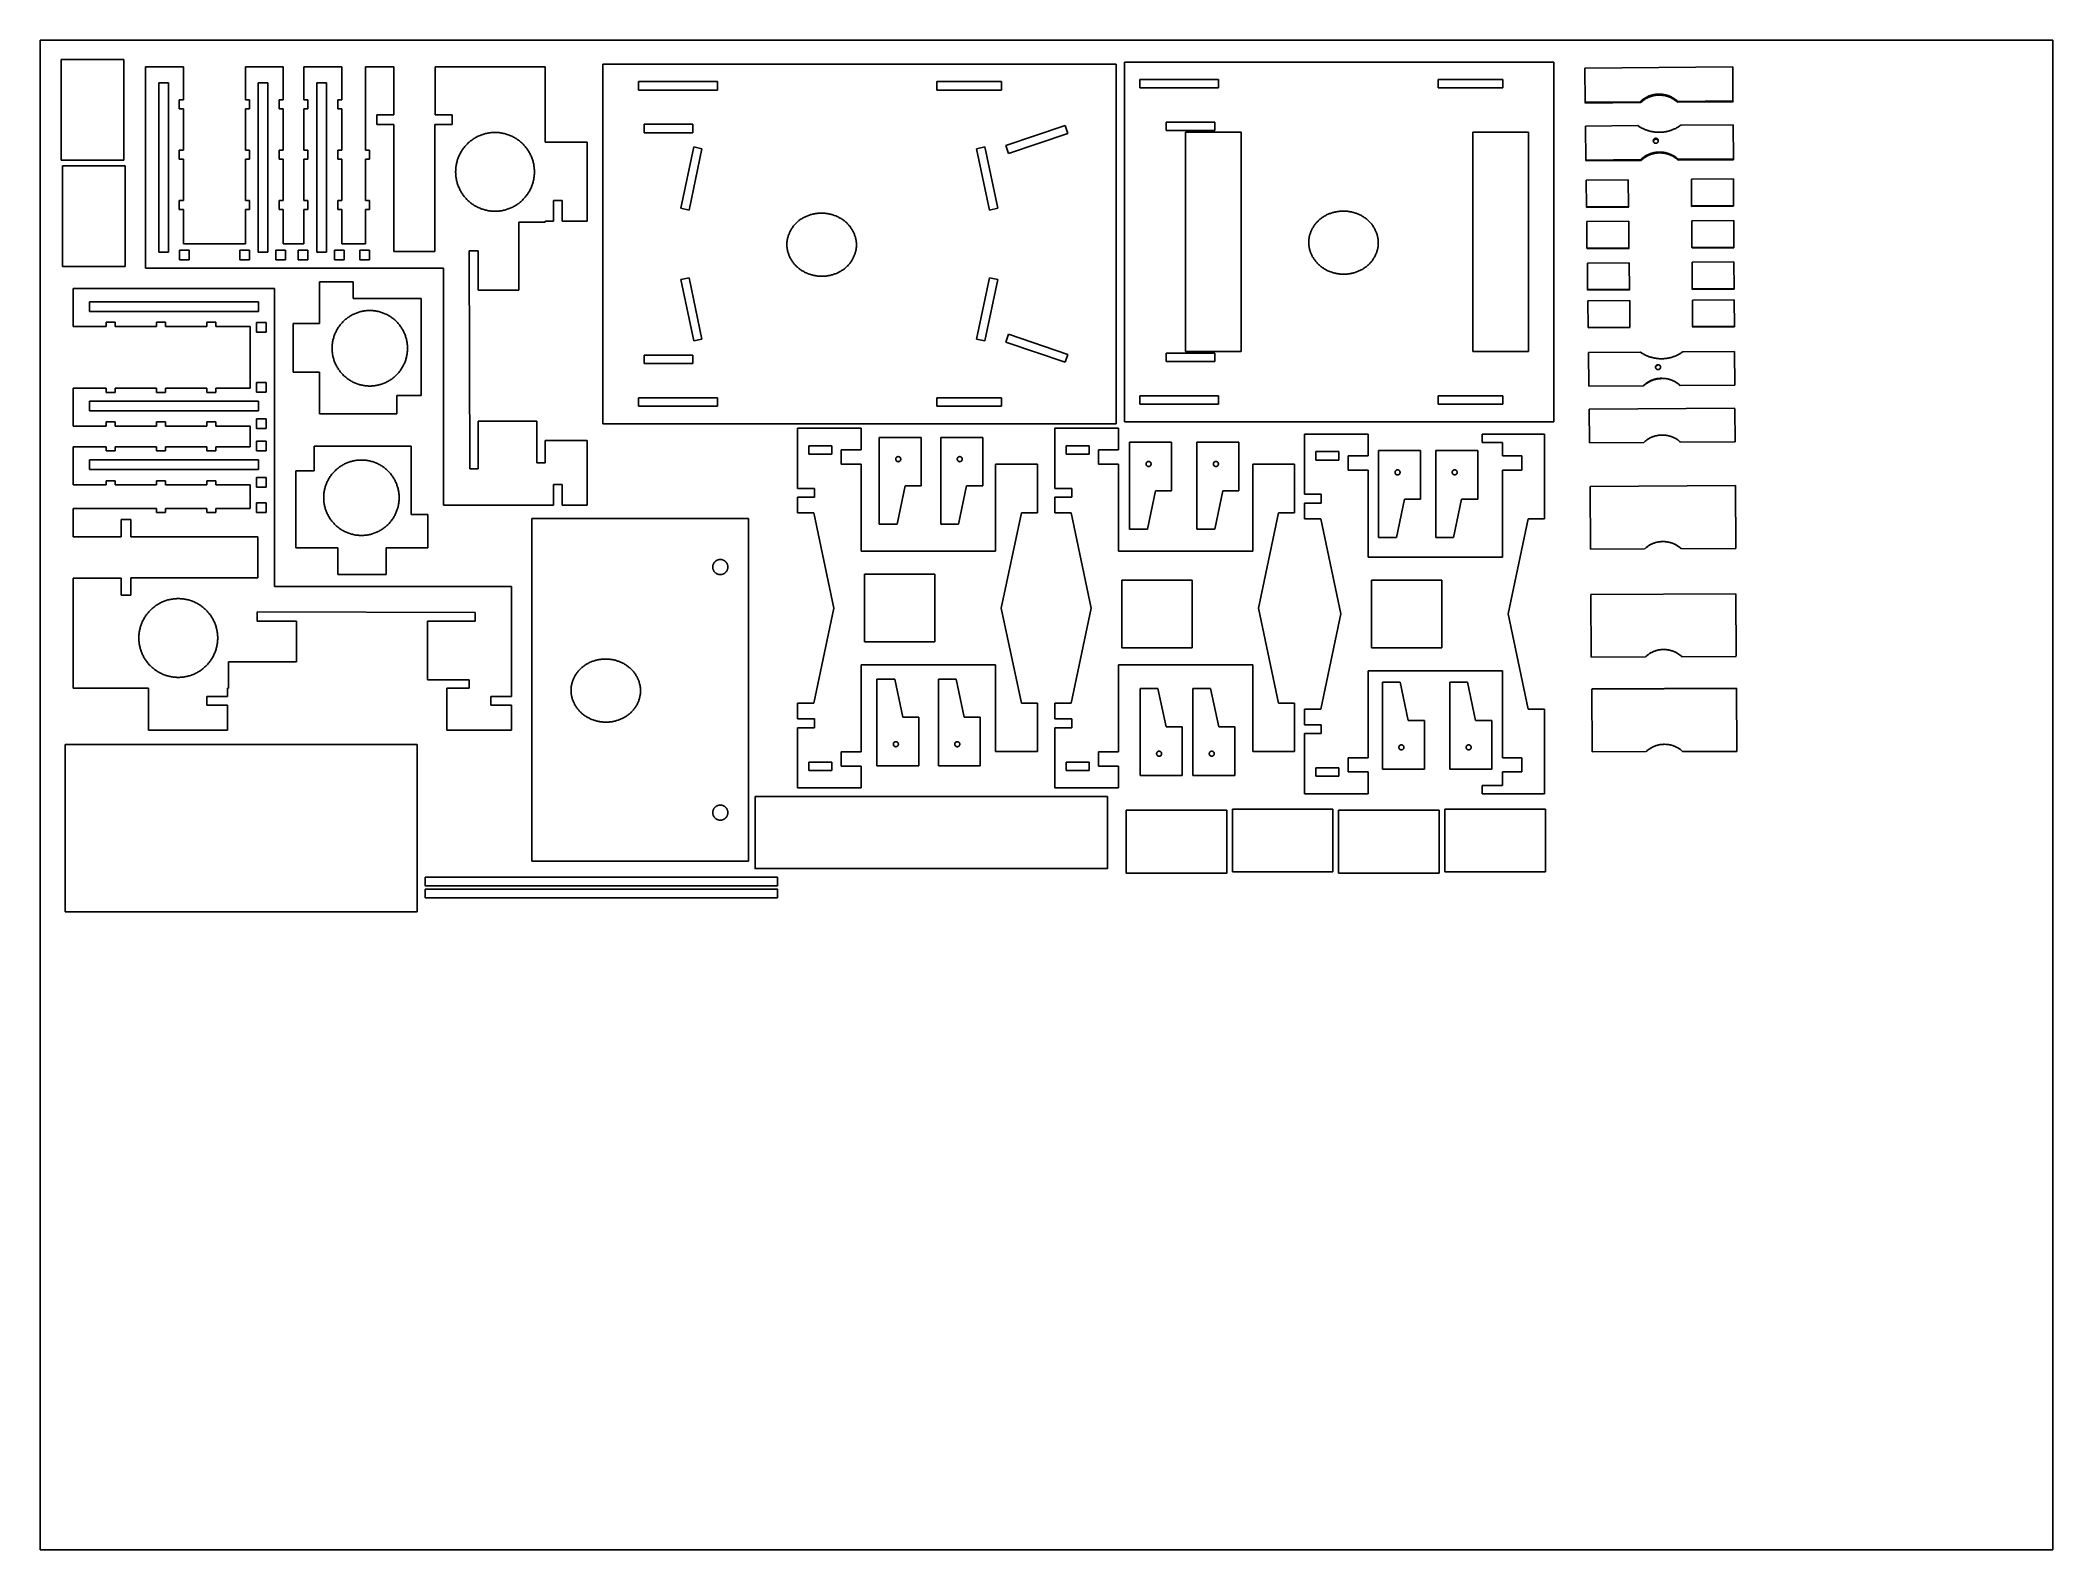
# Model space of a CAD drawing. Header units: metres. Extents: x 121.5 to 181.5, y 3.9 to 48.9.
import ezdxf

# ---------------------------------------------------------------- set-up
doc = ezdxf.new("R2010")
doc.units = ezdxf.units.M
doc.header["$LTSCALE"] = 0.001
doc.header["$MEASUREMENT"] = 0
for name, color, linetype, true_color in [('Default', 18, 'Continuous', 0x000000), ('Make2D$visible$lines$body_2', 150, 'Continuous', 0x0098ff), ('Make2D$visible$lines$Default', 18, 'Continuous', 0x000000), ('Make2D$visible$lines$for_pencil', 18, 'Continuous', 0x000000), ('Make2D$visible$lines$temp_hide', 18, 'Continuous', 0x000000)]:
    doc.layers.add(name, color=color, linetype=linetype, true_color=true_color)

msp = doc.modelspace()

# ---------------------------------------------------------------- linework, layer by layer
at = {"layer": 'Default'}
for points in [[(181.478, 3.935), (181.478, 48.935), (121.478, 48.935), (121.478, 3.935)], [(142.792, 26.39), (142.792, 24.24), (153.292, 24.24), (153.292, 26.39)], [(132.957, 23.983), (132.957, 23.723), (143.457, 23.723), (143.457, 23.983)], [(132.957, 23.632), (132.957, 23.372), (143.457, 23.372), (143.457, 23.632)]]:
    msp.add_lwpolyline(points, close=True, dxfattribs=at)
at = {"layer": 'Make2D$visible$lines$body_2'}
for points in [[(122.105, 45.361), (122.105, 48.361)], [(122.105, 48.361), (123.975, 48.361)], [(123.975, 48.361), (123.975, 45.361)], [(138.247, 48.225), (138.247, 37.501)], [(153.559, 48.225), (138.247, 48.225)], [(153.559, 45.703), (153.559, 48.225)], [(139.315, 47.702), (141.666, 47.702)], [(139.315, 47.452), (139.315, 47.702)], [(141.666, 47.452), (139.315, 47.452)], [(141.666, 47.702), (141.666, 47.452)], [(148.206, 47.702), (148.834, 47.702)], [(148.206, 47.452), (148.206, 47.702)], [(148.834, 47.452), (148.206, 47.452)], [(148.834, 47.702), (149.834, 47.702)], [(149.834, 47.452), (148.834, 47.452)], [(149.834, 47.702), (150.134, 47.702)], [(150.134, 47.452), (149.834, 47.452)], [(150.134, 47.702), (150.134, 47.452)], [(139.488, 46.429), (140.933, 46.429)], [(139.488, 46.179), (139.488, 46.429)], [(140.933, 46.429), (140.933, 46.179)], [(150.265, 45.793), (152.037, 46.391)], [(152.037, 46.391), (152.117, 46.154)], [(140.933, 46.179), (139.488, 46.179)], [(140.576, 43.925), (140.962, 45.754)], [(141.207, 45.702), (140.82, 43.873)], [(140.962, 45.754), (141.207, 45.702)], [(149.395, 45.702), (149.64, 45.754)], [(149.782, 43.873), (149.395, 45.702)], [(149.64, 45.754), (150.026, 43.925)], [(150.345, 45.556), (150.265, 45.793)], [(152.117, 46.154), (150.345, 45.556)], [(153.559, 40.023), (153.559, 45.703)], [(123.975, 45.361), (122.105, 45.361)], [(122.141, 42.195), (122.141, 45.195)], [(122.141, 45.195), (124.01, 45.195)], [(124.01, 45.195), (124.01, 42.195)], [(140.82, 43.873), (140.576, 43.925)], [(150.026, 43.925), (149.782, 43.873)], [(124.01, 42.195), (122.141, 42.195)], [(140.576, 41.801), (140.82, 41.853)], [(140.962, 39.972), (140.576, 41.801)], [(140.82, 41.853), (141.207, 40.024)], [(149.395, 40.024), (149.782, 41.853)], [(150.026, 41.801), (149.64, 39.972)], [(149.782, 41.853), (150.026, 41.801)], [(141.207, 40.024), (140.962, 39.972)], [(149.64, 39.972), (149.395, 40.024)], [(150.345, 40.17), (150.265, 39.933)], [(150.265, 39.933), (152.037, 39.336)], [(152.117, 39.572), (150.345, 40.17)], [(153.559, 37.501), (153.559, 40.023)], [(139.488, 39.547), (139.488, 39.297)], [(140.933, 39.547), (139.488, 39.547)], [(139.488, 39.297), (140.933, 39.297)], [(140.933, 39.297), (140.933, 39.547)], [(152.037, 39.336), (152.117, 39.572)], [(139.315, 38.274), (141.666, 38.274)], [(139.315, 38.024), (139.315, 38.274)], [(141.666, 38.024), (139.315, 38.024)], [(141.666, 38.274), (141.666, 38.024)], [(148.206, 38.274), (148.834, 38.274)], [(148.206, 38.024), (148.206, 38.274)], [(148.834, 38.024), (148.206, 38.024)], [(148.834, 38.274), (149.834, 38.274)], [(149.834, 38.024), (148.834, 38.024)], [(149.834, 38.274), (150.134, 38.274)], [(150.134, 38.024), (149.834, 38.024)], [(150.134, 38.274), (150.134, 38.024)], [(138.247, 37.501), (153.559, 37.501)], [(144.059, 37.37), (144.059, 35.575)], [(145.956, 37.37), (144.059, 37.37)], [(145.956, 36.721), (145.956, 37.37)], [(151.729, 37.37), (151.729, 35.575)], [(153.626, 37.37), (151.729, 37.37)], [(153.626, 36.721), (153.626, 37.37)], [(145.078, 36.848), (144.391, 36.848)], [(144.391, 36.848), (144.391, 36.598)], [(145.078, 36.598), (145.078, 36.848)], [(145.356, 36.721), (145.956, 36.721)], [(145.356, 36.298), (145.356, 36.721)], [(152.061, 36.848), (152.748, 36.848)], [(152.061, 36.598), (152.061, 36.848)], [(152.748, 36.848), (152.748, 36.598)], [(153.026, 36.721), (153.626, 36.721)], [(153.026, 36.298), (153.026, 36.721)], [(159.172, 37.194), (159.172, 35.399)], [(161.069, 37.194), (159.172, 37.194)], [(159.504, 36.672), (160.191, 36.672)], [(159.504, 36.422), (159.504, 36.672)], [(160.191, 36.672), (160.191, 36.422)], [(161.069, 36.545), (161.069, 37.194)], [(164.469, 37.194), (164.469, 36.944)], [(166.321, 37.194), (164.469, 37.194)], [(164.469, 36.944), (165.069, 36.944)], [(165.069, 36.944), (165.069, 36.544)], [(166.321, 34.672), (166.321, 37.194)], [(144.391, 36.598), (145.078, 36.598)], [(145.956, 36.298), (145.356, 36.298)], [(145.956, 33.706), (145.956, 36.298)], [(149.956, 36.298), (149.956, 33.706)], [(151.208, 36.298), (149.956, 36.298)], [(151.208, 34.848), (151.208, 36.298)], [(152.748, 36.598), (152.061, 36.598)], [(153.626, 36.298), (153.026, 36.298)], [(153.626, 33.706), (153.626, 36.298)], [(157.626, 36.298), (157.626, 33.706)], [(158.877, 36.298), (157.626, 36.298)], [(158.877, 34.848), (158.877, 36.298)], [(160.191, 36.422), (159.504, 36.422)], [(160.469, 36.545), (161.069, 36.545)], [(160.469, 36.122), (160.469, 36.545)], [(161.069, 36.122), (160.469, 36.122)], [(161.069, 33.53), (161.069, 36.122)], [(165.069, 36.544), (165.652, 36.544)], [(165.069, 36.122), (165.069, 33.53)], [(165.652, 36.122), (165.069, 36.122)], [(165.652, 36.544), (165.652, 36.122)], [(144.059, 35.575), (144.559, 35.575)], [(144.559, 35.575), (144.559, 35.315)], [(151.729, 35.575), (152.229, 35.575)], [(152.229, 35.575), (152.229, 35.315)], [(144.059, 35.315), (144.059, 34.848)], [(144.559, 35.315), (144.059, 35.315)], [(144.059, 34.848), (144.539, 34.848)], [(144.539, 34.848), (145.139, 32.008)], [(150.128, 32.008), (150.728, 34.848)], [(150.728, 34.848), (151.208, 34.848)], [(151.729, 35.315), (151.729, 34.848)], [(152.229, 35.315), (151.729, 35.315)], [(151.729, 34.848), (152.209, 34.848)], [(152.209, 34.848), (152.809, 32.008)], [(157.797, 32.008), (158.397, 34.848)], [(158.397, 34.848), (158.877, 34.848)], [(159.172, 35.399), (159.672, 35.399)], [(159.172, 35.139), (159.172, 34.672)], [(159.672, 35.139), (159.172, 35.139)], [(159.672, 35.399), (159.672, 35.139)], [(159.172, 34.672), (159.653, 34.672)], [(159.653, 34.672), (160.253, 31.833)], [(165.241, 31.833), (165.841, 34.672)], [(165.841, 34.672), (166.321, 34.672)], [(149.956, 33.706), (145.956, 33.706)], [(157.626, 33.706), (153.626, 33.706)], [(146.05, 33.02), (148.151, 33.02)], [(146.05, 30.997), (146.05, 33.02)], [(148.151, 33.02), (148.151, 30.997)], [(165.069, 33.53), (161.069, 33.53)], [(153.72, 32.844), (155.821, 32.844)], [(153.72, 30.821), (153.72, 32.844)], [(155.821, 32.844), (155.821, 30.821)], [(161.163, 32.844), (163.265, 32.844)], [(161.163, 30.821), (161.163, 32.844)], [(163.265, 32.844), (163.265, 30.821)], [(145.139, 32.008), (144.539, 29.169)], [(150.728, 29.169), (150.128, 32.008)], [(152.809, 32.008), (152.209, 29.169)], [(158.397, 29.169), (157.797, 32.008)], [(160.253, 31.833), (159.653, 28.993)], [(165.841, 28.993), (165.241, 31.833)], [(148.151, 30.997), (146.05, 30.997)], [(155.821, 30.821), (153.72, 30.821)], [(163.265, 30.821), (161.163, 30.821)], [(145.956, 30.311), (149.956, 30.311)], [(145.956, 27.722), (145.956, 30.311)], [(149.956, 30.311), (149.956, 27.728)], [(153.626, 30.311), (157.626, 30.311)], [(153.626, 27.722), (153.626, 30.311)], [(157.626, 30.311), (157.626, 27.728)], [(161.069, 30.135), (165.069, 30.135)], [(161.069, 27.546), (161.069, 30.135)], [(165.069, 30.135), (165.069, 27.543)], [(144.059, 29.169), (144.059, 28.702)], [(144.539, 29.169), (144.059, 29.169)], [(151.208, 29.169), (150.728, 29.169)], [(151.208, 27.728), (151.208, 29.169)], [(151.729, 29.169), (151.729, 28.702)], [(152.209, 29.169), (151.729, 29.169)], [(158.877, 29.169), (158.397, 29.169)], [(158.877, 27.728), (158.877, 29.169)], [(159.172, 28.993), (159.172, 28.527)], [(159.653, 28.993), (159.172, 28.993)], [(166.321, 28.993), (165.841, 28.993)], [(166.321, 26.471), (166.321, 28.993)], [(144.059, 28.702), (144.559, 28.702)], [(144.059, 28.442), (144.059, 26.647)], [(144.559, 28.442), (144.059, 28.442)], [(144.559, 28.702), (144.559, 28.442)], [(151.729, 28.702), (152.229, 28.702)], [(151.729, 28.442), (151.729, 26.647)], [(152.229, 28.442), (151.729, 28.442)], [(152.229, 28.702), (152.229, 28.442)], [(159.172, 28.527), (159.672, 28.527)], [(159.172, 28.267), (159.172, 26.471)], [(159.672, 28.267), (159.172, 28.267)], [(159.672, 28.527), (159.672, 28.267)], [(145.356, 27.722), (145.956, 27.722)], [(145.356, 27.296), (145.356, 27.722)], [(149.956, 27.728), (151.208, 27.728)], [(153.026, 27.722), (153.626, 27.722)], [(153.026, 27.296), (153.026, 27.722)], [(157.626, 27.728), (158.877, 27.728)], [(144.391, 27.419), (144.391, 27.169)], [(145.078, 27.419), (144.391, 27.419)], [(144.391, 27.169), (145.078, 27.169)], [(145.078, 27.169), (145.078, 27.419)], [(145.956, 27.296), (145.356, 27.296)], [(145.956, 26.647), (145.956, 27.296)], [(152.061, 27.419), (152.748, 27.419)], [(152.061, 27.169), (152.061, 27.419)], [(152.748, 27.169), (152.061, 27.169)], [(152.748, 27.419), (152.748, 27.169)], [(153.626, 27.296), (153.026, 27.296)], [(153.626, 26.647), (153.626, 27.296)], [(159.504, 27.243), (160.191, 27.243)], [(159.504, 26.993), (159.504, 27.243)], [(160.191, 27.243), (160.191, 26.993)], [(160.469, 27.546), (161.069, 27.546)], [(160.469, 27.121), (160.469, 27.546)], [(161.069, 27.121), (160.469, 27.121)], [(161.069, 26.471), (161.069, 27.121)], [(165.069, 27.543), (165.652, 27.543)], [(165.069, 27.121), (165.069, 26.721)], [(165.652, 27.121), (165.069, 27.121)], [(165.652, 27.543), (165.652, 27.121)], [(144.059, 26.647), (145.956, 26.647)], [(151.729, 26.647), (153.626, 26.647)], [(159.172, 26.471), (161.069, 26.471)], [(160.191, 26.993), (159.504, 26.993)], [(164.469, 26.721), (164.469, 26.471)], [(165.069, 26.721), (164.469, 26.721)], [(164.469, 26.471), (166.321, 26.471)], [(153.854, 25.98), (156.854, 25.98)], [(153.854, 24.11), (153.854, 25.98)], [(156.854, 25.98), (156.854, 24.11)], [(157.019, 26.016), (160.019, 26.016)], [(157.019, 24.146), (157.019, 26.016)], [(160.019, 26.016), (160.019, 24.146)], [(160.186, 25.98), (163.186, 25.98)], [(160.186, 24.11), (160.186, 25.98)], [(163.186, 25.98), (163.186, 24.11)], [(163.351, 26.016), (166.351, 26.016)], [(163.351, 24.146), (163.351, 26.016)], [(166.351, 26.016), (166.351, 24.146)], [(156.854, 24.11), (153.854, 24.11)], [(160.019, 24.146), (157.019, 24.146)], [(163.186, 24.11), (160.186, 24.11)], [(166.351, 24.146), (163.351, 24.146)]]:
    msp.add_lwpolyline(points, dxfattribs=at)
msp.add_lwpolyline([(143.738, 42.872), (143.74, 42.895), (143.741, 42.918), (143.744, 42.941), (143.747, 42.964), (143.751, 42.987), (143.755, 43.01), (143.76, 43.033), (143.766, 43.056), (143.772, 43.078), (143.779, 43.101), (143.786, 43.123), (143.794, 43.145), (143.803, 43.166), (143.812, 43.188), (143.821, 43.209), (143.831, 43.229), (143.843, 43.252), (143.855, 43.274), (143.867, 43.295), (143.88, 43.317), (143.894, 43.338), (143.908, 43.358), (143.923, 43.379), (143.938, 43.399), (143.954, 43.418), (143.97, 43.437), (143.987, 43.456), (144.005, 43.474), (144.022, 43.492), (144.04, 43.509), (144.059, 43.526), (144.078, 43.542), (144.098, 43.558), (144.118, 43.573), (144.138, 43.587), (144.159, 43.601), (144.18, 43.615), (144.202, 43.628), (144.224, 43.641), (144.246, 43.653), (144.268, 43.664), (144.291, 43.675), (144.314, 43.686), (144.337, 43.696), (144.361, 43.705), (144.384, 43.714), (144.408, 43.722), (144.454, 43.736), (144.477, 43.743), (144.5, 43.748), (144.523, 43.754), (144.546, 43.759), (144.569, 43.763), (144.592, 43.767), (144.616, 43.771), (144.639, 43.774), (144.663, 43.776), (144.686, 43.779), (144.71, 43.78), (144.733, 43.781), (144.757, 43.782), (144.78, 43.782), (144.804, 43.781), (144.827, 43.78), (144.851, 43.779), (144.874, 43.777), (144.898, 43.774), (144.921, 43.771), (144.944, 43.768), (144.968, 43.764), (144.991, 43.76), (145.014, 43.755), (145.037, 43.749), (145.06, 43.743), (145.083, 43.737), (145.105, 43.73), (145.128, 43.723), (145.15, 43.715), (145.195, 43.698), (145.218, 43.688), (145.241, 43.678), (145.264, 43.668), (145.287, 43.656), (145.309, 43.644), (145.331, 43.632), (145.353, 43.619), (145.374, 43.606), (145.395, 43.592), (145.416, 43.578), (145.436, 43.563), (145.456, 43.547), (145.476, 43.531), (145.495, 43.515), (145.514, 43.499), (145.532, 43.481), (145.549, 43.463), (145.566, 43.445), (145.583, 43.426), (145.599, 43.407), (145.615, 43.388), (145.63, 43.367), (145.645, 43.347), (145.659, 43.326), (145.672, 43.305), (145.685, 43.283), (145.698, 43.262), (145.709, 43.239), (145.721, 43.217), (145.731, 43.194), (145.741, 43.171), (145.75, 43.15), (145.758, 43.129), (145.766, 43.107), (145.773, 43.085), (145.78, 43.062), (145.786, 43.04), (145.791, 43.017), (145.796, 42.994), (145.8, 42.971), (145.804, 42.948), (145.807, 42.925), (145.809, 42.902), (145.811, 42.879), (145.812, 42.856), (145.812, 42.832), (145.812, 42.809), (145.811, 42.786), (145.809, 42.763), (145.806, 42.74), (145.803, 42.717), (145.799, 42.694), (145.795, 42.671), (145.79, 42.648), (145.785, 42.626), (145.778, 42.603), (145.772, 42.581), (145.764, 42.559), (145.756, 42.537), (145.748, 42.515), (145.739, 42.494), (145.729, 42.473), (145.719, 42.452), (145.708, 42.43), (145.696, 42.408), (145.684, 42.386), (145.67, 42.365), (145.657, 42.344), (145.643, 42.323), (145.628, 42.303), (145.613, 42.283), (145.597, 42.263), (145.58, 42.244), (145.564, 42.225), (145.546, 42.207), (145.529, 42.19), (145.51, 42.172), (145.492, 42.156), (145.473, 42.14), (145.453, 42.124), (145.433, 42.109), (145.413, 42.094), (145.392, 42.08), (145.37, 42.067), (145.349, 42.053), (145.327, 42.041), (145.305, 42.029), (145.282, 42.017), (145.26, 42.006), (145.237, 41.996), (145.213, 41.986), (145.19, 41.976), (145.166, 41.968), (145.142, 41.96), (145.096, 41.945), (145.073, 41.939), (145.051, 41.933), (145.028, 41.927), (145.005, 41.923), (144.981, 41.918), (144.958, 41.914), (144.935, 41.91), (144.911, 41.907), (144.888, 41.905), (144.864, 41.903), (144.841, 41.901), (144.817, 41.9), (144.794, 41.9), (144.77, 41.9), (144.747, 41.9), (144.723, 41.901), (144.7, 41.903), (144.676, 41.905), (144.653, 41.907), (144.63, 41.91), (144.606, 41.914), (144.583, 41.918), (144.56, 41.922), (144.537, 41.927), (144.514, 41.932), (144.491, 41.938), (144.468, 41.945), (144.445, 41.951), (144.423, 41.959), (144.401, 41.966), (144.355, 41.983), (144.332, 41.993), (144.309, 42.003), (144.286, 42.014), (144.264, 42.025), (144.241, 42.037), (144.219, 42.049), (144.198, 42.062), (144.176, 42.076), (144.155, 42.089), (144.134, 42.104), (144.114, 42.119), (144.094, 42.134), (144.075, 42.15), (144.055, 42.166), (144.037, 42.183), (144.019, 42.2), (144.001, 42.218), (143.984, 42.236), (143.968, 42.255), (143.951, 42.274), (143.936, 42.294), (143.921, 42.314), (143.906, 42.334), (143.892, 42.355), (143.878, 42.376), (143.865, 42.398), (143.853, 42.42), (143.841, 42.442), (143.83, 42.464), (143.82, 42.487), (143.81, 42.51), (143.801, 42.531), (143.792, 42.553), (143.785, 42.575), (143.777, 42.597), (143.771, 42.619), (143.765, 42.642), (143.759, 42.664), (143.754, 42.687), (143.75, 42.71), (143.747, 42.733), (143.744, 42.756), (143.741, 42.779), (143.74, 42.803), (143.739, 42.826), (143.738, 42.849)], close=True, dxfattribs=at)
at = {"layer": 'Make2D$visible$lines$Default'}
for points in [[(124.62, 48.141), (125.749, 48.141)], [(124.62, 42.141), (124.62, 48.141)], [(125.749, 48.141), (125.749, 47.161)], [(127.594, 48.141), (128.723, 48.141)], [(127.594, 47.16), (127.594, 48.141)], [(128.723, 48.141), (128.723, 47.161)], [(129.335, 48.141), (130.473, 48.141)], [(129.335, 47.16), (129.335, 48.141)], [(130.473, 48.141), (130.473, 47.161)], [(131.173, 48.141), (132.023, 48.141)], [(131.173, 47.16), (131.173, 48.141)], [(132.023, 48.141), (132.023, 47.533), (132.023, 47.325), (132.021, 46.715)], [(133.25, 46.715), (133.252, 48.141)], [(133.252, 48.141), (136.533, 48.141)], [(136.533, 48.141), (136.533, 45.895)], [(166.605, 48.286), (153.806, 48.286)], [(153.806, 48.286), (153.806, 37.563)], [(166.605, 37.563), (166.605, 48.286)], [(125.014, 47.661), (125.014, 42.621)], [(125.304, 47.661), (125.014, 47.661)], [(125.304, 42.621), (125.304, 47.661)], [(127.974, 47.661), (127.974, 42.621)], [(128.264, 47.661), (127.974, 47.661)], [(128.264, 42.621), (128.264, 47.661)], [(129.724, 47.661), (129.724, 42.621)], [(130.014, 47.661), (129.724, 47.661)], [(130.014, 42.621), (130.014, 47.661)], [(154.26, 47.764), (156.61, 47.764)], [(154.26, 47.514), (154.26, 47.764)], [(156.61, 47.514), (154.26, 47.514)], [(156.61, 47.764), (156.61, 47.514)], [(163.151, 47.764), (165.079, 47.764)], [(163.151, 47.514), (163.151, 47.764)], [(165.079, 47.514), (163.151, 47.514)], [(165.079, 47.764), (165.079, 47.514)], [(125.749, 47.161), (125.624, 47.16)], [(125.624, 47.16), (125.624, 46.89)], [(125.624, 46.89), (125.749, 46.89)], [(125.749, 46.89), (125.749, 45.66)], [(127.719, 47.16), (127.594, 47.16)], [(127.594, 46.89), (127.719, 46.89)], [(127.594, 45.66), (127.594, 46.89)], [(127.719, 46.89), (127.719, 47.16)], [(128.723, 47.161), (128.598, 47.16)], [(128.598, 47.16), (128.598, 46.89)], [(128.598, 46.89), (128.723, 46.89)], [(128.723, 46.89), (128.723, 45.66)], [(129.46, 47.16), (129.335, 47.16)], [(129.335, 46.89), (129.46, 46.89)], [(129.335, 45.66), (129.335, 46.89)], [(129.46, 46.89), (129.46, 47.16)], [(130.473, 47.161), (130.348, 47.16)], [(130.348, 47.16), (130.348, 46.89)], [(130.348, 46.89), (130.473, 46.89)], [(130.473, 46.89), (130.473, 45.66)], [(131.173, 46.89), (131.173, 47.16)], [(131.173, 45.66), (131.173, 46.89)], [(131.509, 46.715), (131.509, 46.425)], [(132.021, 46.715), (131.509, 46.715)], [(131.509, 46.425), (132.023, 46.425)], [(132.023, 46.425), (132.023, 42.641)], [(133.244, 42.641), (133.247, 46.425)], [(133.247, 46.425), (133.758, 46.425)], [(133.758, 46.715), (133.25, 46.715)], [(133.758, 46.425), (133.758, 46.715)], [(155.046, 46.49), (156.492, 46.49)], [(155.046, 46.24), (155.046, 46.49)], [(156.492, 46.24), (155.046, 46.24)], [(156.492, 46.49), (156.492, 46.24)], [(125.624, 45.66), (125.624, 45.39)], [(125.749, 45.66), (125.624, 45.66)], [(127.719, 45.66), (127.594, 45.66)], [(127.719, 45.39), (127.719, 45.66)], [(128.598, 45.66), (128.598, 45.39)], [(128.723, 45.66), (128.598, 45.66)], [(129.46, 45.66), (129.335, 45.66)], [(129.46, 45.39), (129.46, 45.66)], [(130.348, 45.66), (130.348, 45.39)], [(130.473, 45.66), (130.348, 45.66)], [(131.298, 45.66), (131.173, 45.66)], [(131.298, 45.39), (131.298, 45.66)], [(136.533, 45.895), (137.783, 45.895)], [(137.783, 45.895), (137.783, 43.545)], [(155.62, 46.196), (157.281, 46.196)], [(155.62, 39.653), (155.62, 46.196)], [(157.281, 46.196), (157.281, 42.924)], [(164.186, 46.196), (165.847, 46.196)], [(164.186, 39.653), (164.186, 46.196)], [(165.847, 46.196), (165.847, 42.924)], [(125.624, 45.39), (125.749, 45.39)], [(125.749, 45.39), (125.749, 44.16)], [(127.594, 45.39), (127.719, 45.39)], [(127.594, 44.16), (127.594, 45.39)], [(128.598, 45.39), (128.723, 45.39)], [(128.723, 45.39), (128.723, 44.16)], [(129.335, 45.39), (129.46, 45.39)], [(129.335, 44.16), (129.335, 45.39)], [(130.348, 45.39), (130.473, 45.39)], [(130.473, 45.39), (130.473, 44.16)], [(131.173, 45.39), (131.298, 45.39)], [(131.173, 44.16), (131.173, 45.39)], [(125.624, 44.16), (125.624, 43.89)], [(125.749, 44.16), (125.624, 44.16)], [(125.624, 43.89), (125.749, 43.89)], [(125.749, 43.89), (125.749, 42.87)], [(127.719, 44.16), (127.594, 44.16)], [(127.594, 43.89), (127.719, 43.89)], [(127.594, 42.87), (127.594, 43.89)], [(127.719, 43.89), (127.719, 44.16)], [(128.598, 44.16), (128.598, 43.89)], [(128.723, 44.16), (128.598, 44.16)], [(128.598, 43.89), (128.723, 43.89)], [(128.723, 43.89), (128.723, 42.87)], [(129.46, 44.16), (129.335, 44.16)], [(129.335, 43.89), (129.46, 43.89)], [(129.335, 42.87), (129.335, 43.89)], [(129.46, 43.89), (129.46, 44.16)], [(130.348, 44.16), (130.348, 43.89)], [(130.473, 44.16), (130.348, 44.16)], [(130.348, 43.89), (130.473, 43.89)], [(130.473, 43.89), (130.473, 42.87)], [(131.298, 44.16), (131.173, 44.16)], [(131.173, 43.89), (131.298, 43.89)], [(131.173, 42.87), (131.173, 43.89)], [(131.298, 43.89), (131.298, 44.16)], [(136.783, 44.159), (136.783, 43.545)], [(137.043, 44.159), (136.783, 44.159)], [(137.043, 43.545), (137.043, 44.159)], [(135.744, 43.514), (135.744, 41.487)], [(136.533, 43.514), (135.744, 43.514)], [(136.533, 43.545), (136.533, 43.514)], [(136.783, 43.545), (136.533, 43.545)], [(137.783, 43.545), (137.043, 43.545)], [(125.014, 42.621), (125.304, 42.621)], [(125.919, 42.68), (125.629, 42.68)], [(125.629, 42.68), (125.629, 42.39)], [(125.749, 42.87), (127.594, 42.87)], [(125.919, 42.39), (125.919, 42.68)], [(127.714, 42.68), (127.424, 42.68)], [(127.424, 42.68), (127.424, 42.39)], [(127.714, 42.39), (127.714, 42.68)], [(127.974, 42.621), (128.264, 42.621)], [(128.793, 42.68), (128.503, 42.68)], [(128.503, 42.68), (128.503, 42.39)], [(128.723, 42.87), (129.335, 42.87)], [(128.793, 42.39), (128.793, 42.68)], [(129.455, 42.68), (129.165, 42.68)], [(129.165, 42.68), (129.165, 42.39)], [(129.455, 42.39), (129.455, 42.68)], [(129.724, 42.621), (130.014, 42.621)], [(130.543, 42.68), (130.253, 42.68)], [(130.253, 42.68), (130.253, 42.39)], [(130.473, 42.87), (131.173, 42.87)], [(130.543, 42.39), (130.543, 42.68)], [(131.293, 42.68), (131.003, 42.68)], [(131.003, 42.68), (131.003, 42.39)], [(131.293, 42.39), (131.293, 42.68)], [(132.023, 42.641), (133.244, 42.641)], [(134.263, 42.66), (134.283, 36.159)], [(134.533, 42.66), (134.263, 42.66)], [(134.533, 41.487), (134.533, 42.66)], [(157.281, 42.924), (157.281, 39.653)], [(165.847, 42.924), (165.847, 39.653)], [(133.502, 42.141), (124.62, 42.141)], [(125.629, 42.39), (125.919, 42.39)], [(127.424, 42.39), (127.714, 42.39)], [(128.503, 42.39), (128.793, 42.39)], [(129.165, 42.39), (129.455, 42.39)], [(130.253, 42.39), (130.543, 42.39)], [(131.003, 42.39), (131.293, 42.39)], [(133.502, 35.077), (133.502, 42.141)], [(122.464, 41.534), (122.464, 40.404)], [(128.464, 41.534), (122.464, 41.534)], [(128.464, 32.651), (128.464, 41.534)], [(129.808, 41.735), (130.808, 41.735)], [(129.808, 40.49), (129.808, 41.735)], [(130.808, 41.735), (130.808, 41.235)], [(135.744, 41.487), (134.533, 41.487)], [(122.944, 41.139), (127.984, 41.139)], [(122.944, 40.849), (122.944, 41.139)], [(127.984, 40.849), (122.944, 40.849)], [(127.984, 41.139), (127.984, 40.849)], [(130.808, 41.235), (132.838, 41.235)], [(132.838, 41.235), (132.838, 38.34)], [(122.464, 40.404), (123.444, 40.404)], [(123.444, 40.404), (123.445, 40.529)], [(123.445, 40.529), (123.715, 40.529)], [(123.715, 40.529), (123.715, 40.404)], [(123.715, 40.404), (124.945, 40.404)], [(124.945, 40.529), (125.215, 40.529)], [(124.945, 40.404), (124.945, 40.529)], [(125.215, 40.529), (125.215, 40.404)], [(125.215, 40.404), (126.445, 40.404)], [(126.445, 40.529), (126.715, 40.529)], [(126.445, 40.404), (126.445, 40.529)], [(126.715, 40.529), (126.715, 40.404)], [(126.715, 40.404), (127.736, 40.404)], [(127.736, 40.404), (127.736, 38.56)], [(127.925, 40.234), (127.925, 40.524)], [(127.925, 40.524), (128.215, 40.524)], [(128.215, 40.234), (127.925, 40.234)], [(128.215, 40.524), (128.215, 40.234)], [(129.018, 40.49), (129.808, 40.49)], [(129.018, 39.045), (129.018, 40.49)], [(155.046, 39.608), (155.046, 39.358)], [(156.492, 39.608), (155.046, 39.608)], [(157.281, 39.653), (155.62, 39.653)], [(156.492, 39.358), (156.492, 39.608)], [(165.847, 39.653), (164.186, 39.653)], [(129.808, 39.045), (129.018, 39.045)], [(129.808, 37.801), (129.808, 39.045)], [(155.046, 39.358), (156.492, 39.358)], [(122.464, 38.56), (122.464, 37.43)], [(123.445, 38.56), (122.464, 38.56)], [(123.445, 38.435), (123.445, 38.56)], [(123.715, 38.435), (123.445, 38.435)], [(123.715, 38.56), (123.715, 38.435)], [(124.945, 38.56), (123.715, 38.56)], [(124.945, 38.435), (124.945, 38.56)], [(125.215, 38.435), (124.945, 38.435)], [(125.215, 38.56), (125.215, 38.435)], [(126.445, 38.56), (125.215, 38.56)], [(126.445, 38.435), (126.445, 38.56)], [(126.715, 38.435), (126.445, 38.435)], [(126.715, 38.56), (126.715, 38.435)], [(127.736, 38.56), (126.715, 38.56)], [(127.925, 38.44), (127.925, 38.73)], [(127.925, 38.73), (128.215, 38.73)], [(128.215, 38.44), (127.925, 38.44)], [(128.215, 38.73), (128.215, 38.44)], [(122.944, 38.179), (127.984, 38.179)], [(122.944, 37.889), (122.944, 38.179)], [(127.984, 37.889), (122.944, 37.889)], [(127.984, 38.179), (127.984, 37.889)], [(132.11, 37.801), (129.808, 37.801)], [(132.11, 38.34), (132.11, 37.801)], [(132.838, 38.34), (132.11, 38.34)], [(154.26, 38.335), (156.61, 38.335)], [(154.26, 38.085), (154.26, 38.335)], [(156.61, 38.085), (154.26, 38.085)], [(156.61, 38.335), (156.61, 38.085)], [(163.151, 38.335), (165.079, 38.335)], [(163.151, 38.085), (163.151, 38.335)], [(165.079, 38.085), (163.151, 38.085)], [(165.079, 38.335), (165.079, 38.085)], [(122.464, 37.43), (123.444, 37.43)], [(123.444, 37.43), (123.445, 37.555)], [(123.445, 37.555), (123.715, 37.555)], [(123.715, 37.555), (123.715, 37.43)], [(123.715, 37.43), (124.945, 37.43)], [(124.945, 37.555), (125.215, 37.555)], [(124.945, 37.43), (124.945, 37.555)], [(125.215, 37.555), (125.215, 37.43)], [(125.215, 37.43), (126.445, 37.43)], [(126.445, 37.555), (126.715, 37.555)], [(126.445, 37.43), (126.445, 37.555)], [(126.715, 37.555), (126.715, 37.43)], [(126.715, 37.43), (127.736, 37.43)], [(127.736, 37.43), (127.736, 36.818)], [(127.925, 37.36), (127.925, 37.65)], [(127.925, 37.65), (128.215, 37.65)], [(128.215, 37.36), (127.925, 37.36)], [(128.215, 37.65), (128.215, 37.36)], [(134.533, 37.578), (136.283, 37.578)], [(134.533, 36.159), (134.533, 37.578)], [(136.283, 37.578), (136.283, 36.335)], [(153.806, 37.563), (166.605, 37.563)], [(122.464, 36.818), (122.464, 35.68)], [(123.445, 36.818), (122.464, 36.818)], [(123.445, 36.693), (123.445, 36.818)], [(123.715, 36.693), (123.445, 36.693)], [(123.715, 36.818), (123.715, 36.693)], [(124.945, 36.818), (123.715, 36.818)], [(124.945, 36.693), (124.945, 36.818)], [(125.215, 36.693), (124.945, 36.693)], [(125.215, 36.818), (125.215, 36.693)], [(126.445, 36.818), (125.215, 36.818)], [(126.445, 36.693), (126.445, 36.818)], [(126.715, 36.693), (126.445, 36.693)], [(126.715, 36.818), (126.715, 36.693)], [(127.736, 36.818), (126.715, 36.818)], [(127.925, 36.698), (127.925, 36.988)], [(127.925, 36.988), (128.215, 36.988)], [(128.215, 36.698), (127.925, 36.698)], [(128.215, 36.988), (128.215, 36.698)], [(129.641, 36.832), (129.641, 36.104)], [(132.536, 36.832), (129.641, 36.832)], [(132.536, 34.802), (132.536, 36.832)], [(136.533, 37.004), (137.783, 37.004)], [(136.533, 36.335), (136.533, 37.004)], [(137.783, 37.004), (137.783, 35.077)], [(146.494, 37.097), (146.494, 34.505)], [(147.745, 37.097), (146.494, 37.097)], [(147.745, 35.647), (147.745, 37.097)], [(148.326, 37.097), (148.326, 34.505)], [(149.577, 37.097), (148.326, 37.097)], [(149.577, 35.647), (149.577, 37.097)], [(153.956, 36.953), (153.956, 34.361)], [(155.207, 36.953), (153.956, 36.953)], [(155.207, 35.503), (155.207, 36.953)], [(155.963, 36.953), (155.963, 34.361)], [(157.214, 36.953), (155.963, 36.953)], [(157.214, 35.503), (157.214, 36.953)], [(161.379, 36.703), (161.379, 34.111)], [(162.63, 36.703), (161.379, 36.703)], [(162.63, 35.253), (162.63, 36.703)], [(163.083, 36.703), (163.083, 34.111)], [(164.334, 36.703), (163.083, 36.703)], [(164.334, 35.253), (164.334, 36.703)], [(122.944, 36.429), (127.984, 36.429)], [(122.944, 36.139), (122.944, 36.429)], [(127.984, 36.139), (122.944, 36.139)], [(127.984, 36.429), (127.984, 36.139)], [(129.102, 36.104), (129.102, 33.802)], [(129.641, 36.104), (129.102, 36.104)], [(134.283, 36.159), (134.533, 36.159)], [(136.283, 36.335), (136.533, 36.335)], [(122.464, 35.68), (123.444, 35.68)], [(123.444, 35.68), (123.445, 35.805)], [(123.445, 35.805), (123.715, 35.805)], [(123.715, 35.805), (123.715, 35.68)], [(123.715, 35.68), (124.945, 35.68)], [(124.945, 35.805), (125.215, 35.805)], [(124.945, 35.68), (124.945, 35.805)], [(125.215, 35.805), (125.215, 35.68)], [(125.215, 35.68), (126.445, 35.68)], [(126.445, 35.805), (126.715, 35.805)], [(126.445, 35.68), (126.445, 35.805)], [(126.715, 35.805), (126.715, 35.68)], [(126.715, 35.68), (127.736, 35.68)], [(127.736, 35.68), (127.736, 34.98)], [(127.925, 35.61), (127.925, 35.9)], [(127.925, 35.9), (128.215, 35.9)], [(128.215, 35.61), (127.925, 35.61)], [(128.215, 35.9), (128.215, 35.61)], [(136.783, 35.691), (136.783, 35.077)], [(137.043, 35.691), (136.783, 35.691)], [(137.043, 35.077), (137.043, 35.691)], [(147.024, 34.505), (147.265, 35.647)], [(147.265, 35.647), (147.745, 35.647)], [(148.856, 34.505), (149.097, 35.647)], [(149.097, 35.647), (149.577, 35.647)], [(154.486, 34.361), (154.727, 35.503)], [(154.727, 35.503), (155.207, 35.503)], [(156.493, 34.361), (156.734, 35.503)], [(156.734, 35.503), (157.214, 35.503)], [(122.464, 34.98), (122.464, 34.13)], [(123.445, 34.98), (122.464, 34.98)], [(123.715, 34.98), (123.445, 34.98)], [(124.945, 34.98), (123.715, 34.98)], [(124.945, 34.855), (124.945, 34.98)], [(125.215, 34.855), (124.945, 34.855)], [(125.215, 34.98), (125.215, 34.855)], [(126.445, 34.98), (125.215, 34.98)], [(126.445, 34.855), (126.445, 34.98)], [(126.715, 34.855), (126.445, 34.855)], [(126.715, 34.98), (126.715, 34.855)], [(127.736, 34.98), (126.715, 34.98)], [(127.925, 34.86), (127.925, 35.15)], [(127.925, 35.15), (128.215, 35.15)], [(128.215, 34.86), (127.925, 34.86)], [(128.215, 35.15), (128.215, 34.86)], [(133.036, 34.802), (132.536, 34.802)], [(133.036, 33.802), (133.036, 34.802)], [(136.783, 35.077), (133.502, 35.077)], [(137.783, 35.077), (137.043, 35.077)], [(161.909, 34.111), (162.15, 35.253)], [(162.15, 35.253), (162.63, 35.253)], [(163.613, 34.111), (163.854, 35.253)], [(163.854, 35.253), (164.334, 35.253)], [(123.89, 34.133), (123.891, 34.644)], [(123.891, 34.644), (124.181, 34.644)], [(124.181, 34.644), (124.181, 34.13)], [(146.494, 34.505), (147.024, 34.505)], [(148.326, 34.505), (148.856, 34.505)], [(153.956, 34.361), (154.486, 34.361)], [(155.963, 34.361), (156.493, 34.361)], [(122.464, 34.13), (123.072, 34.13), (123.28, 34.13), (123.89, 34.133)], [(124.181, 34.13), (127.964, 34.13)], [(127.964, 34.13), (127.964, 32.909)], [(129.102, 33.802), (130.346, 33.802)], [(130.346, 33.802), (130.346, 33.012)], [(131.791, 33.802), (133.036, 33.802)], [(131.791, 33.012), (131.791, 33.802)], [(161.379, 34.111), (161.909, 34.111)], [(163.083, 34.111), (163.613, 34.111)], [(130.346, 33.012), (131.791, 33.012)], [(123.89, 32.904), (122.464, 32.901)], [(122.464, 32.901), (122.464, 29.621)], [(123.891, 32.395), (123.89, 32.904)], [(127.964, 32.909), (124.181, 32.907)], [(124.181, 32.907), (124.181, 32.395)], [(135.529, 32.651), (128.464, 32.651)], [(135.529, 29.371), (135.529, 32.651)], [(124.181, 32.395), (123.891, 32.395)], [(127.945, 31.891), (134.446, 31.871)], [(127.945, 31.621), (127.945, 31.891)], [(134.446, 31.871), (134.446, 31.621)], [(129.118, 31.621), (127.945, 31.621)], [(129.118, 30.409), (129.118, 31.621)], [(133.028, 31.621), (133.028, 29.871)], [(134.446, 31.621), (133.028, 31.621)], [(127.091, 30.409), (129.118, 30.409)], [(127.091, 29.621), (127.091, 30.409)], [(122.464, 29.621), (124.71, 29.621)], [(124.71, 29.621), (124.71, 28.371)], [(127.061, 29.621), (127.091, 29.621)], [(127.061, 29.371), (127.061, 29.621)], [(133.028, 29.871), (134.27, 29.871)], [(133.601, 29.621), (133.601, 28.371)], [(134.27, 29.621), (133.601, 29.621)], [(134.27, 29.871), (134.27, 29.621)], [(146.952, 29.893), (146.422, 29.893)], [(146.422, 29.893), (146.422, 27.301)], [(147.193, 28.751), (146.952, 29.893)], [(148.784, 29.893), (148.254, 29.893)], [(148.254, 29.893), (148.254, 27.301)], [(149.025, 28.751), (148.784, 29.893)], [(154.801, 29.609), (154.271, 29.609)], [(154.271, 29.609), (154.271, 27.017)], [(155.043, 28.467), (154.801, 29.609)], [(156.37, 29.609), (155.84, 29.609)], [(155.84, 29.609), (155.84, 27.017)], [(156.612, 28.467), (156.37, 29.609)], [(162.023, 29.798), (161.493, 29.798)], [(161.493, 29.798), (161.493, 27.206)], [(162.264, 28.656), (162.023, 29.798)], [(164.03, 29.798), (163.5, 29.798)], [(163.5, 29.798), (163.5, 27.206)], [(164.271, 28.656), (164.03, 29.798)], [(126.447, 29.371), (127.061, 29.371)], [(126.447, 29.111), (126.447, 29.371)], [(127.061, 29.111), (126.447, 29.111)], [(127.061, 28.371), (127.061, 29.111)], [(134.915, 29.371), (135.529, 29.371)], [(134.915, 29.111), (134.915, 29.371)], [(135.529, 29.111), (134.915, 29.111)], [(135.529, 28.371), (135.529, 29.111)], [(124.71, 28.371), (127.061, 28.371)], [(133.601, 28.371), (135.529, 28.371)], [(147.673, 28.751), (147.193, 28.751)], [(147.673, 27.301), (147.673, 28.751)], [(149.505, 28.751), (149.025, 28.751)], [(149.505, 27.301), (149.505, 28.751)], [(155.523, 28.467), (155.043, 28.467)], [(155.523, 27.017), (155.523, 28.467)], [(157.092, 28.467), (156.612, 28.467)], [(157.092, 27.017), (157.092, 28.467)], [(162.744, 28.656), (162.264, 28.656)], [(162.744, 27.206), (162.744, 28.656)], [(164.751, 28.656), (164.271, 28.656)], [(164.751, 27.206), (164.751, 28.656)], [(122.218, 27.938), (132.718, 27.938)], [(122.218, 22.951), (122.218, 27.938)], [(132.718, 27.938), (132.718, 22.951)], [(146.422, 27.301), (147.673, 27.301)], [(148.254, 27.301), (149.505, 27.301)], [(154.271, 27.017), (155.523, 27.017)], [(155.84, 27.017), (157.092, 27.017)], [(161.493, 27.206), (162.744, 27.206)], [(163.5, 27.206), (164.751, 27.206)], [(132.718, 22.951), (122.218, 22.951)]]:
    msp.add_lwpolyline(points, dxfattribs=at)
for points in [[(135.051, 46.187), (135.025, 46.187), (134.998, 46.186), (134.972, 46.185), (134.945, 46.183), (134.918, 46.181), (134.891, 46.178), (134.864, 46.174), (134.837, 46.17), (134.81, 46.165), (134.782, 46.159), (134.755, 46.152), (134.727, 46.145), (134.7, 46.137), (134.672, 46.129), (134.645, 46.119), (134.618, 46.109), (134.59, 46.099), (134.563, 46.087), (134.537, 46.075), (134.51, 46.062), (134.484, 46.048), (134.457, 46.034), (134.432, 46.019), (134.406, 46.003), (134.381, 45.986), (134.356, 45.969), (134.332, 45.951), (134.308, 45.933), (134.284, 45.913), (134.261, 45.894), (134.238, 45.873), (134.216, 45.852), (134.195, 45.831), (134.174, 45.809), (134.154, 45.786), (134.134, 45.763), (134.115, 45.739), (134.097, 45.715), (134.079, 45.691), (134.062, 45.666), (134.045, 45.641), (134.03, 45.616), (134.015, 45.59), (134, 45.564), (133.987, 45.537), (133.974, 45.511), (133.962, 45.484), (133.95, 45.457), (133.94, 45.43), (133.93, 45.403), (133.921, 45.376), (133.912, 45.348), (133.904, 45.321), (133.897, 45.294), (133.891, 45.266), (133.885, 45.239), (133.88, 45.212), (133.876, 45.185), (133.872, 45.158), (133.869, 45.131), (133.867, 45.105), (133.865, 45.078), (133.864, 45.052), (133.863, 45.026), (133.863, 45), (133.864, 44.973), (133.865, 44.947), (133.867, 44.92), (133.869, 44.893), (133.872, 44.866), (133.876, 44.839), (133.88, 44.812), (133.885, 44.784), (133.891, 44.757), (133.897, 44.729), (133.905, 44.702), (133.912, 44.675), (133.921, 44.647), (133.93, 44.62), (133.94, 44.592), (133.951, 44.565), (133.963, 44.538), (133.975, 44.511), (133.988, 44.485), (134.002, 44.458), (134.016, 44.432), (134.031, 44.406), (134.047, 44.381), (134.063, 44.356), (134.08, 44.331), (134.098, 44.306), (134.117, 44.282), (134.136, 44.259), (134.156, 44.236), (134.176, 44.213), (134.197, 44.191), (134.219, 44.17), (134.241, 44.149), (134.263, 44.128), (134.286, 44.109), (134.31, 44.09), (134.334, 44.071), (134.358, 44.053), (134.383, 44.036), (134.408, 44.02), (134.434, 44.004), (134.459, 43.989), (134.486, 43.975), (134.512, 43.961), (134.538, 43.948), (134.565, 43.936), (134.592, 43.925), (134.619, 43.914), (134.646, 43.904), (134.674, 43.895), (134.701, 43.886), (134.728, 43.879), (134.755, 43.871), (134.783, 43.865), (134.81, 43.859), (134.837, 43.854), (134.864, 43.85), (134.891, 43.846), (134.918, 43.843), (134.945, 43.841), (134.971, 43.839), (134.997, 43.838), (135.023, 43.837), (135.049, 43.837), (135.076, 43.838), (135.102, 43.839), (135.129, 43.841), (135.156, 43.843), (135.183, 43.846), (135.21, 43.85), (135.237, 43.854), (135.265, 43.859), (135.292, 43.865), (135.32, 43.872), (135.347, 43.879), (135.375, 43.887), (135.402, 43.895), (135.429, 43.905), (135.457, 43.915), (135.484, 43.925), (135.511, 43.937), (135.538, 43.949), (135.564, 43.962), (135.591, 43.976), (135.617, 43.99), (135.643, 44.005), (135.668, 44.021), (135.693, 44.038), (135.718, 44.055), (135.743, 44.073), (135.767, 44.091), (135.79, 44.111), (135.813, 44.13), (135.836, 44.151), (135.858, 44.172), (135.879, 44.193), (135.9, 44.215), (135.92, 44.238), (135.94, 44.261), (135.959, 44.285), (135.978, 44.309), (135.995, 44.333), (136.012, 44.358), (136.029, 44.383), (136.045, 44.408), (136.06, 44.434), (136.074, 44.46), (136.087, 44.487), (136.1, 44.513), (136.112, 44.54), (136.124, 44.567), (136.134, 44.594), (136.144, 44.621), (136.154, 44.648), (136.162, 44.676), (136.17, 44.703), (136.177, 44.73), (136.183, 44.758), (136.189, 44.785), (136.194, 44.812), (136.198, 44.839), (136.202, 44.866), (136.205, 44.893), (136.208, 44.919), (136.209, 44.946), (136.211, 44.972), (136.211, 44.998), (136.211, 45.024), (136.211, 45.051), (136.209, 45.077), (136.208, 45.104), (136.205, 45.131), (136.202, 45.158), (136.198, 45.185), (136.194, 45.212), (136.189, 45.24), (136.183, 45.267), (136.177, 45.295), (136.17, 45.322), (136.162, 45.349), (136.153, 45.377), (136.144, 45.404), (136.134, 45.432), (136.123, 45.459), (136.112, 45.486), (136.099, 45.513), (136.086, 45.539), (136.073, 45.566), (136.058, 45.592), (136.043, 45.618), (136.027, 45.643), (136.011, 45.668), (135.994, 45.693), (135.976, 45.718), (135.957, 45.742), (135.938, 45.765), (135.918, 45.788), (135.898, 45.811), (135.877, 45.833), (135.856, 45.854), (135.834, 45.875), (135.811, 45.896), (135.788, 45.915), (135.764, 45.934), (135.74, 45.953), (135.716, 45.971), (135.691, 45.988), (135.666, 46.004), (135.641, 46.02), (135.615, 46.035), (135.589, 46.049), (135.562, 46.063), (135.536, 46.076), (135.509, 46.088), (135.482, 46.099), (135.455, 46.11), (135.428, 46.12), (135.401, 46.129), (135.373, 46.138), (135.346, 46.146), (135.319, 46.153), (135.292, 46.159), (135.264, 46.165), (135.237, 46.17), (135.21, 46.174), (135.183, 46.178), (135.156, 46.181), (135.13, 46.183), (135.103, 46.185), (135.077, 46.186)], [(159.297, 42.933), (159.298, 42.956), (159.3, 42.98), (159.302, 43.003), (159.306, 43.026), (159.309, 43.049), (159.314, 43.072), (159.319, 43.094), (159.324, 43.117), (159.33, 43.14), (159.337, 43.162), (159.345, 43.184), (159.352, 43.206), (159.361, 43.228), (159.37, 43.249), (159.38, 43.27), (159.39, 43.291), (159.401, 43.313), (159.413, 43.335), (159.426, 43.357), (159.439, 43.378), (159.452, 43.399), (159.467, 43.42), (159.481, 43.44), (159.497, 43.46), (159.513, 43.479), (159.529, 43.499), (159.546, 43.517), (159.563, 43.535), (159.581, 43.553), (159.599, 43.57), (159.618, 43.587), (159.636, 43.603), (159.656, 43.619), (159.676, 43.634), (159.697, 43.648), (159.718, 43.663), (159.739, 43.676), (159.76, 43.689), (159.782, 43.702), (159.804, 43.714), (159.827, 43.726), (159.85, 43.737), (159.873, 43.747), (159.896, 43.757), (159.919, 43.766), (159.943, 43.775), (159.967, 43.783), (160.013, 43.797), (160.036, 43.804), (160.058, 43.81), (160.081, 43.815), (160.104, 43.82), (160.128, 43.825), (160.151, 43.829), (160.174, 43.832), (160.198, 43.835), (160.221, 43.838), (160.245, 43.84), (160.268, 43.841), (160.292, 43.842), (160.315, 43.843), (160.339, 43.843), (160.362, 43.843), (160.386, 43.842), (160.409, 43.84), (160.433, 43.838), (160.456, 43.836), (160.48, 43.833), (160.503, 43.829), (160.526, 43.825), (160.549, 43.821), (160.573, 43.816), (160.596, 43.81), (160.618, 43.805), (160.641, 43.798), (160.664, 43.791), (160.686, 43.784), (160.708, 43.776), (160.754, 43.759), (160.777, 43.75), (160.8, 43.739), (160.823, 43.729), (160.845, 43.718), (160.868, 43.706), (160.89, 43.693), (160.911, 43.68), (160.933, 43.667), (160.954, 43.653), (160.975, 43.639), (160.995, 43.624), (161.015, 43.608), (161.034, 43.593), (161.054, 43.576), (161.072, 43.56), (161.09, 43.542), (161.108, 43.525), (161.125, 43.506), (161.142, 43.488), (161.158, 43.468), (161.173, 43.449), (161.189, 43.429), (161.203, 43.408), (161.217, 43.387), (161.231, 43.366), (161.244, 43.345), (161.256, 43.323), (161.268, 43.301), (161.279, 43.278), (161.29, 43.256), (161.3, 43.233), (161.308, 43.211), (161.317, 43.19), (161.324, 43.168), (161.332, 43.146), (161.338, 43.124), (161.344, 43.101), (161.35, 43.078), (161.354, 43.055), (161.359, 43.033), (161.362, 43.009), (161.365, 42.986), (161.367, 42.963), (161.369, 42.94), (161.37, 42.917), (161.371, 42.894), (161.37, 42.871), (161.369, 42.848), (161.367, 42.824), (161.365, 42.801), (161.362, 42.778), (161.358, 42.755), (161.354, 42.732), (161.349, 42.71), (161.343, 42.687), (161.337, 42.664), (161.33, 42.642), (161.323, 42.62), (161.315, 42.598), (161.306, 42.576), (161.297, 42.555), (161.288, 42.534), (161.278, 42.513), (161.266, 42.491), (161.255, 42.469), (161.242, 42.447), (161.229, 42.426), (161.215, 42.405), (161.201, 42.384), (161.186, 42.364), (161.171, 42.344), (161.155, 42.324), (161.139, 42.305), (161.122, 42.287), (161.105, 42.268), (161.087, 42.251), (161.069, 42.234), (161.05, 42.217), (161.031, 42.201), (161.012, 42.185), (160.992, 42.17), (160.971, 42.156), (160.95, 42.141), (160.929, 42.128), (160.907, 42.115), (160.885, 42.102), (160.863, 42.09), (160.841, 42.078), (160.818, 42.067), (160.795, 42.057), (160.772, 42.047), (160.748, 42.038), (160.725, 42.029), (160.701, 42.021), (160.655, 42.006), (160.632, 42), (160.609, 41.994), (160.586, 41.989), (160.563, 41.984), (160.54, 41.979), (160.517, 41.975), (160.493, 41.972), (160.47, 41.969), (160.446, 41.966), (160.423, 41.964), (160.399, 41.963), (160.376, 41.961), (160.352, 41.961), (160.329, 41.961), (160.305, 41.961), (160.282, 41.962), (160.258, 41.964), (160.235, 41.966), (160.211, 41.968), (160.188, 41.971), (160.165, 41.975), (160.141, 41.979), (160.118, 41.983), (160.095, 41.988), (160.072, 41.994), (160.049, 41.999), (160.026, 42.006), (160.004, 42.013), (159.982, 42.02), (159.959, 42.028), (159.914, 42.045), (159.891, 42.054), (159.868, 42.064), (159.845, 42.075), (159.822, 42.086), (159.8, 42.098), (159.778, 42.111), (159.756, 42.123), (159.735, 42.137), (159.714, 42.151), (159.693, 42.165), (159.673, 42.18), (159.653, 42.195), (159.633, 42.211), (159.614, 42.227), (159.595, 42.244), (159.577, 42.261), (159.56, 42.279), (159.543, 42.298), (159.526, 42.316), (159.51, 42.335), (159.494, 42.355), (159.479, 42.375), (159.465, 42.396), (159.45, 42.417), (159.437, 42.438), (159.424, 42.459), (159.412, 42.481), (159.4, 42.503), (159.389, 42.526), (159.378, 42.548), (159.368, 42.571), (159.359, 42.592), (159.351, 42.614), (159.343, 42.636), (159.336, 42.658), (159.329, 42.68), (159.323, 42.703), (159.318, 42.726), (159.313, 42.748), (159.309, 42.771), (159.305, 42.794), (159.302, 42.818), (159.3, 42.841), (159.298, 42.864), (159.297, 42.887), (159.297, 42.91)], [(131.291, 38.628), (131.316, 38.628), (131.341, 38.628), (131.366, 38.629), (131.392, 38.631), (131.417, 38.634), (131.443, 38.636), (131.469, 38.64), (131.495, 38.644), (131.522, 38.649), (131.548, 38.655), (131.574, 38.661), (131.6, 38.668), (131.627, 38.675), (131.653, 38.684), (131.679, 38.692), (131.705, 38.702), (131.731, 38.712), (131.757, 38.723), (131.783, 38.735), (131.808, 38.748), (131.834, 38.761), (131.859, 38.775), (131.883, 38.789), (131.908, 38.804), (131.932, 38.82), (131.956, 38.836), (131.979, 38.854), (132.002, 38.871), (132.025, 38.89), (132.047, 38.909), (132.068, 38.928), (132.089, 38.948), (132.11, 38.969), (132.13, 38.99), (132.149, 39.012), (132.168, 39.034), (132.186, 39.056), (132.204, 39.079), (132.221, 39.103), (132.237, 39.126), (132.253, 39.15), (132.268, 39.175), (132.283, 39.2), (132.296, 39.225), (132.309, 39.25), (132.322, 39.275), (132.333, 39.301), (132.344, 39.327), (132.354, 39.352), (132.364, 39.378), (132.373, 39.405), (132.381, 39.431), (132.388, 39.457), (132.395, 39.483), (132.401, 39.509), (132.407, 39.535), (132.411, 39.561), (132.416, 39.587), (132.419, 39.613), (132.422, 39.639), (132.424, 39.664), (132.426, 39.689), (132.427, 39.715), (132.428, 39.74), (132.428, 39.765), (132.427, 39.79), (132.426, 39.815), (132.424, 39.841), (132.422, 39.866), (132.419, 39.892), (132.416, 39.918), (132.411, 39.944), (132.407, 39.971), (132.401, 39.997), (132.395, 40.023), (132.388, 40.05), (132.38, 40.076), (132.372, 40.102), (132.363, 40.128), (132.354, 40.154), (132.343, 40.18), (132.332, 40.206), (132.321, 40.232), (132.308, 40.258), (132.295, 40.283), (132.281, 40.308), (132.267, 40.333), (132.252, 40.357), (132.236, 40.381), (132.22, 40.405), (132.202, 40.428), (132.185, 40.451), (132.166, 40.474), (132.148, 40.496), (132.128, 40.518), (132.108, 40.539), (132.087, 40.559), (132.066, 40.579), (132.045, 40.599), (132.023, 40.618), (132, 40.636), (131.977, 40.654), (131.954, 40.671), (131.93, 40.687), (131.906, 40.703), (131.881, 40.718), (131.857, 40.732), (131.832, 40.746), (131.807, 40.759), (131.781, 40.771), (131.756, 40.783), (131.73, 40.794), (131.704, 40.804), (131.678, 40.813), (131.652, 40.822), (131.626, 40.83), (131.6, 40.838), (131.573, 40.845), (131.547, 40.851), (131.521, 40.856), (131.495, 40.861), (131.469, 40.865), (131.443, 40.869), (131.418, 40.872), (131.392, 40.874), (131.367, 40.876), (131.342, 40.877), (131.317, 40.878), (131.292, 40.878), (131.267, 40.877), (131.241, 40.876), (131.216, 40.874), (131.19, 40.872), (131.164, 40.869), (131.138, 40.865), (131.112, 40.861), (131.086, 40.856), (131.06, 40.851), (131.033, 40.845), (131.007, 40.838), (130.981, 40.83), (130.954, 40.822), (130.928, 40.813), (130.902, 40.803), (130.876, 40.793), (130.85, 40.782), (130.824, 40.77), (130.799, 40.758), (130.774, 40.745), (130.749, 40.731), (130.724, 40.716), (130.699, 40.701), (130.675, 40.685), (130.652, 40.669), (130.628, 40.652), (130.605, 40.634), (130.583, 40.616), (130.561, 40.597), (130.539, 40.577), (130.518, 40.557), (130.497, 40.537), (130.477, 40.515), (130.458, 40.494), (130.439, 40.472), (130.421, 40.449), (130.403, 40.426), (130.386, 40.403), (130.37, 40.379), (130.354, 40.355), (130.339, 40.331), (130.325, 40.306), (130.311, 40.281), (130.298, 40.256), (130.286, 40.23), (130.274, 40.205), (130.263, 40.179), (130.253, 40.153), (130.244, 40.127), (130.235, 40.101), (130.227, 40.075), (130.219, 40.049), (130.212, 40.022), (130.206, 39.996), (130.201, 39.97), (130.196, 39.944), (130.192, 39.918), (130.188, 39.892), (130.185, 39.867), (130.183, 39.841), (130.181, 39.816), (130.18, 39.791), (130.18, 39.766), (130.18, 39.741), (130.18, 39.716), (130.181, 39.69), (130.183, 39.665), (130.185, 39.639), (130.188, 39.613), (130.192, 39.587), (130.196, 39.561), (130.201, 39.535), (130.206, 39.509), (130.212, 39.482), (130.219, 39.456), (130.227, 39.43), (130.235, 39.403), (130.244, 39.377), (130.254, 39.351), (130.264, 39.325), (130.275, 39.299), (130.287, 39.273), (130.299, 39.248), (130.312, 39.223), (130.326, 39.198), (130.34, 39.173), (130.356, 39.148), (130.371, 39.124), (130.388, 39.1), (130.405, 39.077), (130.423, 39.054), (130.441, 39.032), (130.46, 39.009), (130.479, 38.988), (130.499, 38.967), (130.52, 38.946), (130.541, 38.926), (130.563, 38.907), (130.585, 38.888), (130.607, 38.87), (130.63, 38.852), (130.654, 38.835), (130.677, 38.819), (130.702, 38.803), (130.726, 38.788), (130.751, 38.773), (130.776, 38.76), (130.801, 38.747), (130.826, 38.734), (130.852, 38.723), (130.878, 38.712), (130.903, 38.702), (130.929, 38.692), (130.956, 38.683), (130.982, 38.675), (131.008, 38.667), (131.034, 38.661), (131.06, 38.655), (131.086, 38.649), (131.112, 38.644), (131.138, 38.64), (131.164, 38.636), (131.19, 38.634), (131.215, 38.631), (131.24, 38.63), (131.266, 38.628)], [(129.929, 35.285), (129.929, 35.31), (129.929, 35.335), (129.93, 35.36), (129.932, 35.386), (129.934, 35.411), (129.937, 35.437), (129.941, 35.463), (129.945, 35.489), (129.95, 35.516), (129.956, 35.542), (129.962, 35.568), (129.969, 35.595), (129.976, 35.621), (129.984, 35.647), (129.993, 35.673), (130.003, 35.699), (130.013, 35.725), (130.024, 35.751), (130.036, 35.777), (130.049, 35.803), (130.062, 35.828), (130.075, 35.853), (130.09, 35.878), (130.105, 35.902), (130.121, 35.926), (130.137, 35.95), (130.154, 35.973), (130.172, 35.996), (130.191, 36.019), (130.21, 36.041), (130.229, 36.062), (130.249, 36.083), (130.27, 36.104), (130.291, 36.124), (130.313, 36.143), (130.335, 36.162), (130.357, 36.181), (130.38, 36.198), (130.404, 36.215), (130.427, 36.232), (130.451, 36.247), (130.476, 36.262), (130.501, 36.277), (130.525, 36.29), (130.551, 36.303), (130.576, 36.316), (130.602, 36.327), (130.628, 36.338), (130.653, 36.348), (130.679, 36.358), (130.705, 36.367), (130.732, 36.375), (130.758, 36.382), (130.784, 36.389), (130.81, 36.395), (130.836, 36.401), (130.862, 36.405), (130.888, 36.41), (130.914, 36.413), (130.94, 36.416), (130.965, 36.418), (130.99, 36.42), (131.016, 36.421), (131.041, 36.422), (131.065, 36.422), (131.091, 36.421), (131.116, 36.42), (131.142, 36.418), (131.167, 36.416), (131.193, 36.413), (131.219, 36.41), (131.245, 36.405), (131.272, 36.401), (131.298, 36.395), (131.324, 36.389), (131.35, 36.382), (131.377, 36.375), (131.403, 36.366), (131.429, 36.357), (131.455, 36.348), (131.481, 36.337), (131.507, 36.326), (131.533, 36.315), (131.559, 36.302), (131.584, 36.289), (131.609, 36.275), (131.634, 36.261), (131.658, 36.246), (131.682, 36.23), (131.706, 36.214), (131.729, 36.197), (131.752, 36.179), (131.775, 36.161), (131.797, 36.142), (131.819, 36.122), (131.84, 36.102), (131.86, 36.081), (131.88, 36.06), (131.9, 36.039), (131.919, 36.017), (131.937, 35.994), (131.954, 35.971), (131.971, 35.948), (131.988, 35.924), (132.004, 35.9), (132.019, 35.875), (132.033, 35.851), (132.047, 35.826), (132.06, 35.801), (132.072, 35.775), (132.084, 35.75), (132.095, 35.724), (132.105, 35.698), (132.114, 35.672), (132.123, 35.646), (132.131, 35.62), (132.139, 35.594), (132.146, 35.567), (132.152, 35.541), (132.157, 35.515), (132.162, 35.489), (132.166, 35.463), (132.17, 35.438), (132.173, 35.412), (132.175, 35.386), (132.177, 35.361), (132.178, 35.336), (132.179, 35.311), (132.179, 35.286), (132.178, 35.261), (132.177, 35.235), (132.175, 35.21), (132.173, 35.184), (132.17, 35.158), (132.166, 35.132), (132.162, 35.106), (132.157, 35.08), (132.152, 35.054), (132.146, 35.027), (132.139, 35.001), (132.131, 34.975), (132.123, 34.948), (132.114, 34.922), (132.104, 34.896), (132.094, 34.87), (132.083, 34.844), (132.071, 34.819), (132.059, 34.793), (132.046, 34.768), (132.032, 34.743), (132.017, 34.718), (132.002, 34.693), (131.986, 34.669), (131.97, 34.646), (131.953, 34.622), (131.935, 34.599), (131.917, 34.577), (131.898, 34.555), (131.878, 34.533), (131.858, 34.512), (131.838, 34.491), (131.816, 34.471), (131.795, 34.452), (131.773, 34.433), (131.75, 34.415), (131.727, 34.397), (131.704, 34.38), (131.68, 34.364), (131.656, 34.348), (131.632, 34.333), (131.607, 34.319), (131.582, 34.305), (131.557, 34.292), (131.531, 34.28), (131.506, 34.268), (131.48, 34.257), (131.454, 34.247), (131.428, 34.238), (131.402, 34.229), (131.376, 34.221), (131.35, 34.213), (131.323, 34.206), (131.297, 34.2), (131.271, 34.195), (131.245, 34.19), (131.219, 34.186), (131.193, 34.182), (131.168, 34.179), (131.142, 34.177), (131.117, 34.175), (131.092, 34.174), (131.067, 34.174), (131.042, 34.174), (131.017, 34.174), (130.991, 34.175), (130.966, 34.177), (130.94, 34.179), (130.914, 34.182), (130.888, 34.186), (130.862, 34.19), (130.836, 34.195), (130.809, 34.2), (130.783, 34.207), (130.757, 34.213), (130.731, 34.221), (130.704, 34.229), (130.678, 34.238), (130.652, 34.248), (130.626, 34.258), (130.6, 34.269), (130.574, 34.281), (130.549, 34.293), (130.523, 34.306), (130.498, 34.32), (130.474, 34.334), (130.449, 34.35), (130.425, 34.365), (130.401, 34.382), (130.378, 34.399), (130.355, 34.417), (130.332, 34.435), (130.31, 34.454), (130.289, 34.473), (130.268, 34.493), (130.247, 34.514), (130.227, 34.535), (130.208, 34.557), (130.189, 34.579), (130.17, 34.601), (130.153, 34.624), (130.136, 34.648), (130.119, 34.672), (130.104, 34.696), (130.089, 34.72), (130.074, 34.745), (130.061, 34.77), (130.048, 34.795), (130.035, 34.82), (130.024, 34.846), (130.013, 34.872), (130.002, 34.898), (129.993, 34.924), (129.984, 34.95), (129.976, 34.976), (129.968, 35.002), (129.962, 35.028), (129.955, 35.054), (129.95, 35.08), (129.945, 35.106), (129.941, 35.132), (129.937, 35.158), (129.934, 35.184), (129.932, 35.209), (129.93, 35.235), (129.929, 35.26)], [(147.059, 36.372), (147.057, 36.372), (147.056, 36.372), (147.054, 36.372), (147.052, 36.373), (147.05, 36.373), (147.049, 36.373), (147.047, 36.373), (147.045, 36.373), (147.044, 36.374), (147.042, 36.374), (147.04, 36.375), (147.038, 36.375), (147.037, 36.376), (147.035, 36.376), (147.033, 36.377), (147.031, 36.378), (147.03, 36.378), (147.028, 36.379), (147.026, 36.38), (147.024, 36.381), (147.023, 36.382), (147.021, 36.382), (147.02, 36.383), (147.018, 36.384), (147.016, 36.386), (147.015, 36.387), (147.013, 36.388), (147.012, 36.389), (147.01, 36.39), (147.009, 36.392), (147.007, 36.393), (147.006, 36.394), (147.005, 36.396), (147.003, 36.397), (147.002, 36.398), (147.001, 36.4), (147, 36.401), (146.998, 36.403), (146.997, 36.405), (146.996, 36.406), (146.995, 36.408), (146.994, 36.409), (146.993, 36.411), (146.992, 36.413), (146.991, 36.414), (146.991, 36.416), (146.99, 36.418), (146.989, 36.42), (146.989, 36.421), (146.988, 36.423), (146.987, 36.425), (146.987, 36.427), (146.986, 36.428), (146.986, 36.43), (146.986, 36.432), (146.985, 36.434), (146.985, 36.435), (146.985, 36.437), (146.984, 36.439), (146.984, 36.441), (146.984, 36.442), (146.984, 36.444), (146.984, 36.446), (146.984, 36.447), (146.984, 36.449), (146.984, 36.451), (146.984, 36.452), (146.984, 36.454), (146.984, 36.456), (146.985, 36.457), (146.985, 36.459), (146.985, 36.461), (146.986, 36.463), (146.986, 36.464), (146.986, 36.466), (146.987, 36.468), (146.987, 36.47), (146.988, 36.471), (146.989, 36.473), (146.989, 36.475), (146.99, 36.477), (146.991, 36.478), (146.991, 36.48), (146.992, 36.482), (146.993, 36.483), (146.994, 36.485), (146.995, 36.487), (146.996, 36.488), (146.997, 36.49), (146.998, 36.491), (147, 36.493), (147.001, 36.495), (147.002, 36.496), (147.003, 36.497), (147.005, 36.499), (147.006, 36.5), (147.007, 36.502), (147.009, 36.503), (147.01, 36.504), (147.012, 36.505), (147.013, 36.507), (147.015, 36.508), (147.016, 36.509), (147.018, 36.51), (147.02, 36.511), (147.021, 36.512), (147.023, 36.513), (147.024, 36.514), (147.026, 36.515), (147.028, 36.516), (147.03, 36.516), (147.031, 36.517), (147.033, 36.518), (147.035, 36.518), (147.037, 36.519), (147.038, 36.519), (147.04, 36.52), (147.042, 36.52), (147.044, 36.521), (147.045, 36.521), (147.047, 36.521), (147.049, 36.522), (147.05, 36.522), (147.052, 36.522), (147.054, 36.522), (147.056, 36.522), (147.057, 36.522), (147.059, 36.522), (147.061, 36.522), (147.062, 36.522), (147.064, 36.522), (147.066, 36.522), (147.067, 36.522), (147.069, 36.522), (147.071, 36.521), (147.073, 36.521), (147.074, 36.521), (147.076, 36.52), (147.078, 36.52), (147.08, 36.519), (147.081, 36.519), (147.083, 36.518), (147.085, 36.518), (147.087, 36.517), (147.088, 36.516), (147.09, 36.516), (147.092, 36.515), (147.093, 36.514), (147.095, 36.513), (147.097, 36.512), (147.098, 36.511), (147.1, 36.51), (147.102, 36.509), (147.103, 36.508), (147.105, 36.507), (147.106, 36.505), (147.108, 36.504), (147.109, 36.503), (147.111, 36.502), (147.112, 36.5), (147.113, 36.499), (147.115, 36.497), (147.116, 36.496), (147.117, 36.495), (147.118, 36.493), (147.12, 36.491), (147.121, 36.49), (147.122, 36.488), (147.123, 36.487), (147.124, 36.485), (147.125, 36.483), (147.126, 36.482), (147.126, 36.48), (147.127, 36.478), (147.128, 36.477), (147.129, 36.475), (147.129, 36.473), (147.13, 36.471), (147.131, 36.47), (147.131, 36.468), (147.132, 36.466), (147.132, 36.464), (147.132, 36.463), (147.133, 36.461), (147.133, 36.459), (147.133, 36.457), (147.133, 36.456), (147.134, 36.454), (147.134, 36.452), (147.134, 36.451), (147.134, 36.449), (147.134, 36.447), (147.134, 36.446), (147.134, 36.444), (147.134, 36.442), (147.134, 36.441), (147.133, 36.439), (147.133, 36.437), (147.133, 36.435), (147.133, 36.434), (147.132, 36.432), (147.132, 36.43), (147.132, 36.428), (147.131, 36.427), (147.131, 36.425), (147.13, 36.423), (147.129, 36.421), (147.129, 36.42), (147.128, 36.418), (147.127, 36.416), (147.126, 36.414), (147.126, 36.413), (147.125, 36.411), (147.124, 36.409), (147.123, 36.408), (147.122, 36.406), (147.121, 36.405), (147.12, 36.403), (147.118, 36.401), (147.117, 36.4), (147.116, 36.398), (147.115, 36.397), (147.113, 36.396), (147.112, 36.394), (147.111, 36.393), (147.109, 36.392), (147.108, 36.39), (147.106, 36.389), (147.105, 36.388), (147.103, 36.387), (147.102, 36.386), (147.1, 36.384), (147.098, 36.383), (147.097, 36.382), (147.095, 36.382), (147.093, 36.381), (147.092, 36.38), (147.09, 36.379), (147.088, 36.378), (147.087, 36.378), (147.085, 36.377), (147.083, 36.376), (147.081, 36.376), (147.08, 36.375), (147.078, 36.375), (147.076, 36.374), (147.074, 36.374), (147.073, 36.373), (147.071, 36.373), (147.069, 36.373), (147.067, 36.373), (147.066, 36.373), (147.064, 36.372), (147.062, 36.372), (147.061, 36.372)], [(148.891, 36.372), (148.889, 36.372), (148.887, 36.372), (148.886, 36.372), (148.884, 36.373), (148.882, 36.373), (148.88, 36.373), (148.879, 36.373), (148.877, 36.373), (148.875, 36.374), (148.874, 36.374), (148.872, 36.375), (148.87, 36.375), (148.868, 36.376), (148.867, 36.376), (148.865, 36.377), (148.863, 36.378), (148.861, 36.378), (148.86, 36.379), (148.858, 36.38), (148.856, 36.381), (148.855, 36.382), (148.853, 36.382), (148.851, 36.383), (148.85, 36.384), (148.848, 36.386), (148.846, 36.387), (148.845, 36.388), (148.843, 36.389), (148.842, 36.39), (148.84, 36.392), (148.839, 36.393), (148.838, 36.394), (148.836, 36.396), (148.835, 36.397), (148.834, 36.398), (148.832, 36.4), (148.831, 36.401), (148.83, 36.403), (148.829, 36.405), (148.828, 36.406), (148.827, 36.408), (148.826, 36.409), (148.825, 36.411), (148.824, 36.413), (148.823, 36.414), (148.822, 36.416), (148.822, 36.418), (148.821, 36.42), (148.82, 36.421), (148.82, 36.423), (148.819, 36.425), (148.819, 36.427), (148.818, 36.428), (148.818, 36.43), (148.817, 36.432), (148.817, 36.434), (148.817, 36.435), (148.816, 36.437), (148.816, 36.439), (148.816, 36.441), (148.816, 36.442), (148.816, 36.444), (148.816, 36.446), (148.816, 36.447), (148.816, 36.449), (148.816, 36.451), (148.816, 36.452), (148.816, 36.454), (148.816, 36.456), (148.816, 36.457), (148.817, 36.459), (148.817, 36.461), (148.817, 36.463), (148.818, 36.464), (148.818, 36.466), (148.819, 36.468), (148.819, 36.47), (148.82, 36.471), (148.82, 36.473), (148.821, 36.475), (148.822, 36.477), (148.822, 36.478), (148.823, 36.48), (148.824, 36.482), (148.825, 36.483), (148.826, 36.485), (148.827, 36.487), (148.828, 36.488), (148.829, 36.49), (148.83, 36.491), (148.831, 36.493), (148.832, 36.495), (148.834, 36.496), (148.835, 36.497), (148.836, 36.499), (148.838, 36.5), (148.839, 36.502), (148.84, 36.503), (148.842, 36.504), (148.843, 36.505), (148.845, 36.507), (148.846, 36.508), (148.848, 36.509), (148.85, 36.51), (148.851, 36.511), (148.853, 36.512), (148.855, 36.513), (148.856, 36.514), (148.858, 36.515), (148.86, 36.516), (148.861, 36.516), (148.863, 36.517), (148.865, 36.518), (148.867, 36.518), (148.868, 36.519), (148.87, 36.519), (148.872, 36.52), (148.874, 36.52), (148.875, 36.521), (148.877, 36.521), (148.879, 36.521), (148.88, 36.522), (148.882, 36.522), (148.884, 36.522), (148.886, 36.522), (148.887, 36.522), (148.889, 36.522), (148.891, 36.522), (148.892, 36.522), (148.894, 36.522), (148.896, 36.522), (148.897, 36.522), (148.899, 36.522), (148.901, 36.522), (148.903, 36.521), (148.904, 36.521), (148.906, 36.521), (148.908, 36.52), (148.91, 36.52), (148.911, 36.519), (148.913, 36.519), (148.915, 36.518), (148.917, 36.518), (148.918, 36.517), (148.92, 36.516), (148.922, 36.516), (148.923, 36.515), (148.925, 36.514), (148.927, 36.513), (148.928, 36.512), (148.93, 36.511), (148.932, 36.51), (148.933, 36.509), (148.935, 36.508), (148.936, 36.507), (148.938, 36.505), (148.939, 36.504), (148.941, 36.503), (148.942, 36.502), (148.944, 36.5), (148.945, 36.499), (148.946, 36.497), (148.948, 36.496), (148.949, 36.495), (148.95, 36.493), (148.951, 36.491), (148.952, 36.49), (148.953, 36.488), (148.954, 36.487), (148.955, 36.485), (148.956, 36.483), (148.957, 36.482), (148.958, 36.48), (148.959, 36.478), (148.96, 36.477), (148.96, 36.475), (148.961, 36.473), (148.962, 36.471), (148.962, 36.47), (148.963, 36.468), (148.963, 36.466), (148.964, 36.464), (148.964, 36.463), (148.964, 36.461), (148.965, 36.459), (148.965, 36.457), (148.965, 36.456), (148.965, 36.454), (148.966, 36.452), (148.966, 36.451), (148.966, 36.449), (148.966, 36.447), (148.966, 36.446), (148.966, 36.444), (148.966, 36.442), (148.965, 36.441), (148.965, 36.439), (148.965, 36.437), (148.965, 36.435), (148.964, 36.434), (148.964, 36.432), (148.964, 36.43), (148.963, 36.428), (148.963, 36.427), (148.962, 36.425), (148.962, 36.423), (148.961, 36.421), (148.96, 36.42), (148.96, 36.418), (148.959, 36.416), (148.958, 36.414), (148.957, 36.413), (148.956, 36.411), (148.955, 36.409), (148.954, 36.408), (148.953, 36.406), (148.952, 36.405), (148.951, 36.403), (148.95, 36.401), (148.949, 36.4), (148.948, 36.398), (148.946, 36.397), (148.945, 36.396), (148.944, 36.394), (148.942, 36.393), (148.941, 36.392), (148.939, 36.39), (148.938, 36.389), (148.936, 36.388), (148.935, 36.387), (148.933, 36.386), (148.932, 36.384), (148.93, 36.383), (148.928, 36.382), (148.927, 36.382), (148.925, 36.381), (148.923, 36.38), (148.922, 36.379), (148.92, 36.378), (148.918, 36.378), (148.917, 36.377), (148.915, 36.376), (148.913, 36.376), (148.911, 36.375), (148.91, 36.375), (148.908, 36.374), (148.906, 36.374), (148.904, 36.373), (148.903, 36.373), (148.901, 36.373), (148.899, 36.373), (148.897, 36.373), (148.896, 36.372), (148.894, 36.372), (148.892, 36.372)], [(154.521, 36.228), (154.519, 36.228), (154.518, 36.228), (154.516, 36.229), (154.514, 36.229), (154.513, 36.229), (154.511, 36.229), (154.509, 36.229), (154.507, 36.23), (154.506, 36.23), (154.504, 36.23), (154.502, 36.231), (154.5, 36.231), (154.499, 36.232), (154.497, 36.232), (154.495, 36.233), (154.494, 36.234), (154.492, 36.234), (154.49, 36.235), (154.488, 36.236), (154.487, 36.237), (154.485, 36.238), (154.483, 36.239), (154.482, 36.24), (154.48, 36.241), (154.478, 36.242), (154.477, 36.243), (154.475, 36.244), (154.474, 36.245), (154.472, 36.246), (154.471, 36.248), (154.469, 36.249), (154.468, 36.25), (154.467, 36.252), (154.465, 36.253), (154.464, 36.255), (154.463, 36.256), (154.462, 36.258), (154.461, 36.259), (154.459, 36.261), (154.458, 36.262), (154.457, 36.264), (154.456, 36.266), (154.455, 36.267), (154.454, 36.269), (154.454, 36.271), (154.453, 36.272), (154.452, 36.274), (154.451, 36.276), (154.451, 36.277), (154.45, 36.279), (154.45, 36.281), (154.449, 36.283), (154.449, 36.284), (154.448, 36.286), (154.448, 36.288), (154.447, 36.29), (154.447, 36.291), (154.447, 36.293), (154.447, 36.295), (154.446, 36.297), (154.446, 36.298), (154.446, 36.3), (154.446, 36.302), (154.446, 36.303), (154.446, 36.305), (154.446, 36.307), (154.446, 36.308), (154.446, 36.31), (154.447, 36.312), (154.447, 36.314), (154.447, 36.315), (154.447, 36.317), (154.448, 36.319), (154.448, 36.32), (154.449, 36.322), (154.449, 36.324), (154.45, 36.326), (154.45, 36.327), (154.451, 36.329), (154.451, 36.331), (154.452, 36.333), (154.453, 36.334), (154.454, 36.336), (154.454, 36.338), (154.455, 36.339), (154.456, 36.341), (154.457, 36.343), (154.458, 36.344), (154.459, 36.346), (154.461, 36.348), (154.462, 36.349), (154.463, 36.351), (154.464, 36.352), (154.465, 36.354), (154.467, 36.355), (154.468, 36.356), (154.469, 36.358), (154.471, 36.359), (154.472, 36.36), (154.474, 36.362), (154.475, 36.363), (154.477, 36.364), (154.478, 36.365), (154.48, 36.366), (154.482, 36.367), (154.483, 36.368), (154.485, 36.369), (154.487, 36.37), (154.488, 36.371), (154.49, 36.372), (154.492, 36.372), (154.494, 36.373), (154.495, 36.374), (154.497, 36.374), (154.499, 36.375), (154.5, 36.375), (154.502, 36.376), (154.504, 36.376), (154.506, 36.377), (154.507, 36.377), (154.509, 36.377), (154.511, 36.378), (154.513, 36.378), (154.514, 36.378), (154.516, 36.378), (154.518, 36.378), (154.519, 36.378), (154.521, 36.378), (154.523, 36.378), (154.524, 36.378), (154.526, 36.378), (154.528, 36.378), (154.53, 36.378), (154.531, 36.378), (154.533, 36.377), (154.535, 36.377), (154.537, 36.377), (154.538, 36.376), (154.54, 36.376), (154.542, 36.375), (154.543, 36.375), (154.545, 36.374), (154.547, 36.374), (154.549, 36.373), (154.55, 36.372), (154.552, 36.372), (154.554, 36.371), (154.556, 36.37), (154.557, 36.369), (154.559, 36.368), (154.561, 36.367), (154.562, 36.366), (154.564, 36.365), (154.565, 36.364), (154.567, 36.363), (154.568, 36.362), (154.57, 36.36), (154.571, 36.359), (154.573, 36.358), (154.574, 36.356), (154.575, 36.355), (154.577, 36.354), (154.578, 36.352), (154.579, 36.351), (154.581, 36.349), (154.582, 36.348), (154.583, 36.346), (154.584, 36.344), (154.585, 36.343), (154.586, 36.341), (154.587, 36.339), (154.588, 36.338), (154.589, 36.336), (154.589, 36.334), (154.59, 36.333), (154.591, 36.331), (154.592, 36.329), (154.592, 36.327), (154.593, 36.326), (154.593, 36.324), (154.594, 36.322), (154.594, 36.32), (154.595, 36.319), (154.595, 36.317), (154.595, 36.315), (154.595, 36.314), (154.596, 36.312), (154.596, 36.31), (154.596, 36.308), (154.596, 36.307), (154.596, 36.305), (154.596, 36.303), (154.596, 36.302), (154.596, 36.3), (154.596, 36.298), (154.596, 36.297), (154.596, 36.295), (154.595, 36.293), (154.595, 36.291), (154.595, 36.29), (154.595, 36.288), (154.594, 36.286), (154.594, 36.284), (154.593, 36.283), (154.593, 36.281), (154.592, 36.279), (154.592, 36.277), (154.591, 36.276), (154.59, 36.274), (154.589, 36.272), (154.589, 36.271), (154.588, 36.269), (154.587, 36.267), (154.586, 36.266), (154.585, 36.264), (154.584, 36.262), (154.583, 36.261), (154.582, 36.259), (154.581, 36.258), (154.579, 36.256), (154.578, 36.255), (154.577, 36.253), (154.575, 36.252), (154.574, 36.25), (154.573, 36.249), (154.571, 36.248), (154.57, 36.246), (154.568, 36.245), (154.567, 36.244), (154.565, 36.243), (154.564, 36.242), (154.562, 36.241), (154.561, 36.24), (154.559, 36.239), (154.557, 36.238), (154.556, 36.237), (154.554, 36.236), (154.552, 36.235), (154.55, 36.234), (154.549, 36.234), (154.547, 36.233), (154.545, 36.232), (154.543, 36.232), (154.542, 36.231), (154.54, 36.231), (154.538, 36.23), (154.537, 36.23), (154.535, 36.23), (154.533, 36.229), (154.531, 36.229), (154.53, 36.229), (154.528, 36.229), (154.526, 36.229), (154.524, 36.228), (154.523, 36.228)], [(156.528, 36.228), (156.526, 36.228), (156.525, 36.228), (156.523, 36.229), (156.521, 36.229), (156.52, 36.229), (156.518, 36.229), (156.516, 36.229), (156.514, 36.23), (156.513, 36.23), (156.511, 36.23), (156.509, 36.231), (156.507, 36.231), (156.506, 36.232), (156.504, 36.232), (156.502, 36.233), (156.5, 36.234), (156.499, 36.234), (156.497, 36.235), (156.495, 36.236), (156.494, 36.237), (156.492, 36.238), (156.49, 36.239), (156.489, 36.24), (156.487, 36.241), (156.485, 36.242), (156.484, 36.243), (156.482, 36.244), (156.481, 36.245), (156.479, 36.246), (156.478, 36.248), (156.476, 36.249), (156.475, 36.25), (156.474, 36.252), (156.472, 36.253), (156.471, 36.255), (156.47, 36.256), (156.469, 36.258), (156.467, 36.259), (156.466, 36.261), (156.465, 36.262), (156.464, 36.264), (156.463, 36.266), (156.462, 36.267), (156.461, 36.269), (156.461, 36.271), (156.46, 36.272), (156.459, 36.274), (156.458, 36.276), (156.458, 36.277), (156.457, 36.279), (156.456, 36.281), (156.456, 36.283), (156.455, 36.284), (156.455, 36.286), (156.455, 36.288), (156.454, 36.29), (156.454, 36.291), (156.454, 36.293), (156.454, 36.295), (156.453, 36.297), (156.453, 36.298), (156.453, 36.3), (156.453, 36.302), (156.453, 36.303), (156.453, 36.305), (156.453, 36.307), (156.453, 36.308), (156.453, 36.31), (156.454, 36.312), (156.454, 36.314), (156.454, 36.315), (156.454, 36.317), (156.455, 36.319), (156.455, 36.32), (156.455, 36.322), (156.456, 36.324), (156.456, 36.326), (156.457, 36.327), (156.458, 36.329), (156.458, 36.331), (156.459, 36.333), (156.46, 36.334), (156.461, 36.336), (156.461, 36.338), (156.462, 36.339), (156.463, 36.341), (156.464, 36.343), (156.465, 36.344), (156.466, 36.346), (156.467, 36.348), (156.469, 36.349), (156.47, 36.351), (156.471, 36.352), (156.472, 36.354), (156.474, 36.355), (156.475, 36.356), (156.476, 36.358), (156.478, 36.359), (156.479, 36.36), (156.481, 36.362), (156.482, 36.363), (156.484, 36.364), (156.485, 36.365), (156.487, 36.366), (156.489, 36.367), (156.49, 36.368), (156.492, 36.369), (156.494, 36.37), (156.495, 36.371), (156.497, 36.372), (156.499, 36.372), (156.5, 36.373), (156.502, 36.374), (156.504, 36.374), (156.506, 36.375), (156.507, 36.375), (156.509, 36.376), (156.511, 36.376), (156.513, 36.377), (156.514, 36.377), (156.516, 36.377), (156.518, 36.378), (156.52, 36.378), (156.521, 36.378), (156.523, 36.378), (156.525, 36.378), (156.526, 36.378), (156.528, 36.378), (156.53, 36.378), (156.531, 36.378), (156.533, 36.378), (156.535, 36.378), (156.536, 36.378), (156.538, 36.378), (156.54, 36.377), (156.542, 36.377), (156.543, 36.377), (156.545, 36.376), (156.547, 36.376), (156.549, 36.375), (156.55, 36.375), (156.552, 36.374), (156.554, 36.374), (156.556, 36.373), (156.557, 36.372), (156.559, 36.372), (156.561, 36.371), (156.562, 36.37), (156.564, 36.369), (156.566, 36.368), (156.567, 36.367), (156.569, 36.366), (156.571, 36.365), (156.572, 36.364), (156.574, 36.363), (156.575, 36.362), (156.577, 36.36), (156.578, 36.359), (156.58, 36.358), (156.581, 36.356), (156.582, 36.355), (156.584, 36.354), (156.585, 36.352), (156.586, 36.351), (156.587, 36.349), (156.589, 36.348), (156.59, 36.346), (156.591, 36.344), (156.592, 36.343), (156.593, 36.341), (156.594, 36.339), (156.595, 36.338), (156.596, 36.336), (156.596, 36.334), (156.597, 36.333), (156.598, 36.331), (156.598, 36.329), (156.599, 36.327), (156.6, 36.326), (156.6, 36.324), (156.601, 36.322), (156.601, 36.32), (156.601, 36.319), (156.602, 36.317), (156.602, 36.315), (156.602, 36.314), (156.603, 36.312), (156.603, 36.31), (156.603, 36.308), (156.603, 36.307), (156.603, 36.305), (156.603, 36.303), (156.603, 36.302), (156.603, 36.3), (156.603, 36.298), (156.603, 36.297), (156.603, 36.295), (156.602, 36.293), (156.602, 36.291), (156.602, 36.29), (156.601, 36.288), (156.601, 36.286), (156.601, 36.284), (156.6, 36.283), (156.6, 36.281), (156.599, 36.279), (156.598, 36.277), (156.598, 36.276), (156.597, 36.274), (156.596, 36.272), (156.596, 36.271), (156.595, 36.269), (156.594, 36.267), (156.593, 36.266), (156.592, 36.264), (156.591, 36.262), (156.59, 36.261), (156.589, 36.259), (156.587, 36.258), (156.586, 36.256), (156.585, 36.255), (156.584, 36.253), (156.582, 36.252), (156.581, 36.25), (156.58, 36.249), (156.578, 36.248), (156.577, 36.246), (156.575, 36.245), (156.574, 36.244), (156.572, 36.243), (156.571, 36.242), (156.569, 36.241), (156.567, 36.24), (156.566, 36.239), (156.564, 36.238), (156.562, 36.237), (156.561, 36.236), (156.559, 36.235), (156.557, 36.234), (156.556, 36.234), (156.554, 36.233), (156.552, 36.232), (156.55, 36.232), (156.549, 36.231), (156.547, 36.231), (156.545, 36.23), (156.543, 36.23), (156.542, 36.23), (156.54, 36.229), (156.538, 36.229), (156.536, 36.229), (156.535, 36.229), (156.533, 36.229), (156.531, 36.228), (156.53, 36.228)], [(161.944, 35.979), (161.942, 35.979), (161.94, 35.979), (161.939, 35.979), (161.937, 35.979), (161.935, 35.979), (161.934, 35.979), (161.932, 35.98), (161.93, 35.98), (161.928, 35.98), (161.927, 35.981), (161.925, 35.981), (161.923, 35.982), (161.921, 35.982), (161.92, 35.983), (161.918, 35.983), (161.916, 35.984), (161.914, 35.985), (161.913, 35.985), (161.911, 35.986), (161.909, 35.987), (161.908, 35.988), (161.906, 35.989), (161.904, 35.99), (161.903, 35.991), (161.901, 35.992), (161.9, 35.993), (161.898, 35.994), (161.897, 35.995), (161.895, 35.997), (161.894, 35.998), (161.892, 35.999), (161.891, 36.001), (161.889, 36.002), (161.888, 36.003), (161.887, 36.005), (161.886, 36.006), (161.884, 36.008), (161.883, 36.009), (161.882, 36.011), (161.881, 36.013), (161.88, 36.014), (161.879, 36.016), (161.878, 36.018), (161.877, 36.019), (161.876, 36.021), (161.876, 36.023), (161.875, 36.024), (161.874, 36.026), (161.873, 36.028), (161.873, 36.03), (161.872, 36.031), (161.872, 36.033), (161.871, 36.035), (161.871, 36.037), (161.87, 36.038), (161.87, 36.04), (161.87, 36.042), (161.869, 36.044), (161.869, 36.045), (161.869, 36.047), (161.869, 36.049), (161.869, 36.05), (161.869, 36.052), (161.869, 36.054), (161.869, 36.055), (161.869, 36.057), (161.869, 36.059), (161.869, 36.06), (161.869, 36.062), (161.869, 36.064), (161.87, 36.066), (161.87, 36.067), (161.87, 36.069), (161.871, 36.071), (161.871, 36.073), (161.872, 36.074), (161.872, 36.076), (161.873, 36.078), (161.873, 36.08), (161.874, 36.081), (161.875, 36.083), (161.876, 36.085), (161.876, 36.086), (161.877, 36.088), (161.878, 36.09), (161.879, 36.091), (161.88, 36.093), (161.881, 36.095), (161.882, 36.096), (161.883, 36.098), (161.884, 36.099), (161.886, 36.101), (161.887, 36.102), (161.888, 36.104), (161.889, 36.105), (161.891, 36.107), (161.892, 36.108), (161.894, 36.109), (161.895, 36.111), (161.897, 36.112), (161.898, 36.113), (161.9, 36.114), (161.901, 36.115), (161.903, 36.116), (161.904, 36.118), (161.906, 36.118), (161.908, 36.119), (161.909, 36.12), (161.911, 36.121), (161.913, 36.122), (161.914, 36.123), (161.916, 36.123), (161.918, 36.124), (161.92, 36.125), (161.921, 36.125), (161.923, 36.126), (161.925, 36.126), (161.927, 36.127), (161.928, 36.127), (161.93, 36.127), (161.932, 36.128), (161.934, 36.128), (161.935, 36.128), (161.937, 36.128), (161.939, 36.129), (161.94, 36.129), (161.942, 36.129), (161.944, 36.129), (161.945, 36.129), (161.947, 36.129), (161.949, 36.129), (161.951, 36.128), (161.952, 36.128), (161.954, 36.128), (161.956, 36.128), (161.957, 36.127), (161.959, 36.127), (161.961, 36.127), (161.963, 36.126), (161.964, 36.126), (161.966, 36.125), (161.968, 36.125), (161.97, 36.124), (161.971, 36.123), (161.973, 36.123), (161.975, 36.122), (161.977, 36.121), (161.978, 36.12), (161.98, 36.119), (161.982, 36.118), (161.983, 36.118), (161.985, 36.116), (161.986, 36.115), (161.988, 36.114), (161.99, 36.113), (161.991, 36.112), (161.993, 36.111), (161.994, 36.109), (161.995, 36.108), (161.997, 36.107), (161.998, 36.105), (162, 36.104), (162.001, 36.102), (162.002, 36.101), (162.003, 36.099), (162.004, 36.098), (162.005, 36.096), (162.007, 36.095), (162.008, 36.093), (162.009, 36.091), (162.01, 36.09), (162.01, 36.088), (162.011, 36.086), (162.012, 36.085), (162.013, 36.083), (162.014, 36.081), (162.014, 36.08), (162.015, 36.078), (162.015, 36.076), (162.016, 36.074), (162.016, 36.073), (162.017, 36.071), (162.017, 36.069), (162.018, 36.067), (162.018, 36.066), (162.018, 36.064), (162.018, 36.062), (162.018, 36.06), (162.019, 36.059), (162.019, 36.057), (162.019, 36.055), (162.019, 36.054), (162.019, 36.052), (162.019, 36.05), (162.019, 36.049), (162.018, 36.047), (162.018, 36.045), (162.018, 36.044), (162.018, 36.042), (162.018, 36.04), (162.017, 36.038), (162.017, 36.037), (162.016, 36.035), (162.016, 36.033), (162.015, 36.031), (162.015, 36.03), (162.014, 36.028), (162.014, 36.026), (162.013, 36.024), (162.012, 36.023), (162.011, 36.021), (162.01, 36.019), (162.01, 36.018), (162.009, 36.016), (162.008, 36.014), (162.007, 36.013), (162.005, 36.011), (162.004, 36.009), (162.003, 36.008), (162.002, 36.006), (162.001, 36.005), (162, 36.003), (161.998, 36.002), (161.997, 36.001), (161.995, 35.999), (161.994, 35.998), (161.993, 35.997), (161.991, 35.995), (161.99, 35.994), (161.988, 35.993), (161.986, 35.992), (161.985, 35.991), (161.983, 35.99), (161.982, 35.989), (161.98, 35.988), (161.978, 35.987), (161.977, 35.986), (161.975, 35.985), (161.973, 35.985), (161.971, 35.984), (161.97, 35.983), (161.968, 35.983), (161.966, 35.982), (161.964, 35.982), (161.963, 35.981), (161.961, 35.981), (161.959, 35.98), (161.957, 35.98), (161.956, 35.98), (161.954, 35.979), (161.952, 35.979), (161.951, 35.979), (161.949, 35.979), (161.947, 35.979), (161.945, 35.979)], [(163.648, 35.979), (163.646, 35.979), (163.644, 35.979), (163.643, 35.979), (163.641, 35.979), (163.639, 35.979), (163.638, 35.979), (163.636, 35.98), (163.634, 35.98), (163.632, 35.98), (163.631, 35.981), (163.629, 35.981), (163.627, 35.982), (163.625, 35.982), (163.624, 35.983), (163.622, 35.983), (163.62, 35.984), (163.618, 35.985), (163.617, 35.985), (163.615, 35.986), (163.613, 35.987), (163.612, 35.988), (163.61, 35.989), (163.608, 35.99), (163.607, 35.991), (163.605, 35.992), (163.604, 35.993), (163.602, 35.994), (163.601, 35.995), (163.599, 35.997), (163.598, 35.998), (163.596, 35.999), (163.595, 36.001), (163.593, 36.002), (163.592, 36.003), (163.591, 36.005), (163.59, 36.006), (163.588, 36.008), (163.587, 36.009), (163.586, 36.011), (163.585, 36.013), (163.584, 36.014), (163.583, 36.016), (163.582, 36.018), (163.581, 36.019), (163.58, 36.021), (163.58, 36.023), (163.579, 36.024), (163.578, 36.026), (163.577, 36.028), (163.577, 36.03), (163.576, 36.031), (163.576, 36.033), (163.575, 36.035), (163.575, 36.037), (163.574, 36.038), (163.574, 36.04), (163.574, 36.042), (163.573, 36.044), (163.573, 36.045), (163.573, 36.047), (163.573, 36.049), (163.573, 36.05), (163.573, 36.052), (163.573, 36.054), (163.573, 36.055), (163.573, 36.057), (163.573, 36.059), (163.573, 36.06), (163.573, 36.062), (163.573, 36.064), (163.574, 36.066), (163.574, 36.067), (163.574, 36.069), (163.575, 36.071), (163.575, 36.073), (163.576, 36.074), (163.576, 36.076), (163.577, 36.078), (163.577, 36.08), (163.578, 36.081), (163.579, 36.083), (163.58, 36.085), (163.58, 36.086), (163.581, 36.088), (163.582, 36.09), (163.583, 36.091), (163.584, 36.093), (163.585, 36.095), (163.586, 36.096), (163.587, 36.098), (163.588, 36.099), (163.59, 36.101), (163.591, 36.102), (163.592, 36.104), (163.593, 36.105), (163.595, 36.107), (163.596, 36.108), (163.598, 36.109), (163.599, 36.111), (163.601, 36.112), (163.602, 36.113), (163.604, 36.114), (163.605, 36.115), (163.607, 36.116), (163.608, 36.118), (163.61, 36.118), (163.612, 36.119), (163.613, 36.12), (163.615, 36.121), (163.617, 36.122), (163.618, 36.123), (163.62, 36.123), (163.622, 36.124), (163.624, 36.125), (163.625, 36.125), (163.627, 36.126), (163.629, 36.126), (163.631, 36.127), (163.632, 36.127), (163.634, 36.127), (163.636, 36.128), (163.638, 36.128), (163.639, 36.128), (163.641, 36.128), (163.643, 36.129), (163.644, 36.129), (163.646, 36.129), (163.648, 36.129), (163.649, 36.129), (163.651, 36.129), (163.653, 36.129), (163.655, 36.128), (163.656, 36.128), (163.658, 36.128), (163.66, 36.128), (163.661, 36.127), (163.663, 36.127), (163.665, 36.127), (163.667, 36.126), (163.668, 36.126), (163.67, 36.125), (163.672, 36.125), (163.674, 36.124), (163.675, 36.123), (163.677, 36.123), (163.679, 36.122), (163.681, 36.121), (163.682, 36.12), (163.684, 36.119), (163.686, 36.118), (163.687, 36.118), (163.689, 36.116), (163.69, 36.115), (163.692, 36.114), (163.694, 36.113), (163.695, 36.112), (163.697, 36.111), (163.698, 36.109), (163.699, 36.108), (163.701, 36.107), (163.702, 36.105), (163.703, 36.104), (163.705, 36.102), (163.706, 36.101), (163.707, 36.099), (163.708, 36.098), (163.709, 36.096), (163.711, 36.095), (163.712, 36.093), (163.713, 36.091), (163.714, 36.09), (163.714, 36.088), (163.715, 36.086), (163.716, 36.085), (163.717, 36.083), (163.718, 36.081), (163.718, 36.08), (163.719, 36.078), (163.719, 36.076), (163.72, 36.074), (163.72, 36.073), (163.721, 36.071), (163.721, 36.069), (163.722, 36.067), (163.722, 36.066), (163.722, 36.064), (163.722, 36.062), (163.722, 36.06), (163.723, 36.059), (163.723, 36.057), (163.723, 36.055), (163.723, 36.054), (163.723, 36.052), (163.723, 36.05), (163.723, 36.049), (163.722, 36.047), (163.722, 36.045), (163.722, 36.044), (163.722, 36.042), (163.722, 36.04), (163.721, 36.038), (163.721, 36.037), (163.72, 36.035), (163.72, 36.033), (163.719, 36.031), (163.719, 36.03), (163.718, 36.028), (163.718, 36.026), (163.717, 36.024), (163.716, 36.023), (163.715, 36.021), (163.714, 36.019), (163.714, 36.018), (163.713, 36.016), (163.712, 36.014), (163.711, 36.013), (163.709, 36.011), (163.708, 36.009), (163.707, 36.008), (163.706, 36.006), (163.705, 36.005), (163.703, 36.003), (163.702, 36.002), (163.701, 36.001), (163.699, 35.999), (163.698, 35.998), (163.697, 35.997), (163.695, 35.995), (163.694, 35.994), (163.692, 35.993), (163.69, 35.992), (163.689, 35.991), (163.687, 35.99), (163.686, 35.989), (163.684, 35.988), (163.682, 35.987), (163.681, 35.986), (163.679, 35.985), (163.677, 35.985), (163.675, 35.984), (163.674, 35.983), (163.672, 35.983), (163.67, 35.982), (163.668, 35.982), (163.667, 35.981), (163.665, 35.981), (163.663, 35.98), (163.661, 35.98), (163.66, 35.98), (163.658, 35.979), (163.656, 35.979), (163.655, 35.979), (163.653, 35.979), (163.651, 35.979), (163.649, 35.979)], [(124.418, 31.102), (124.418, 31.129), (124.419, 31.155), (124.42, 31.181), (124.422, 31.208), (124.424, 31.235), (124.427, 31.262), (124.431, 31.289), (124.436, 31.316), (124.441, 31.344), (124.446, 31.371), (124.453, 31.399), (124.46, 31.426), (124.468, 31.454), (124.477, 31.481), (124.486, 31.508), (124.496, 31.536), (124.507, 31.563), (124.518, 31.59), (124.53, 31.617), (124.543, 31.643), (124.557, 31.67), (124.572, 31.696), (124.587, 31.722), (124.603, 31.747), (124.619, 31.772), (124.636, 31.797), (124.654, 31.822), (124.673, 31.846), (124.692, 31.869), (124.712, 31.892), (124.732, 31.915), (124.753, 31.937), (124.775, 31.958), (124.797, 31.979), (124.819, 31.999), (124.842, 32.019), (124.866, 32.038), (124.89, 32.057), (124.914, 32.074), (124.939, 32.091), (124.964, 32.108), (124.99, 32.124), (125.016, 32.139), (125.042, 32.153), (125.068, 32.166), (125.095, 32.179), (125.121, 32.191), (125.148, 32.203), (125.175, 32.214), (125.202, 32.223), (125.23, 32.233), (125.257, 32.241), (125.284, 32.249), (125.312, 32.256), (125.339, 32.262), (125.366, 32.268), (125.393, 32.273), (125.42, 32.278), (125.447, 32.281), (125.474, 32.284), (125.501, 32.287), (125.527, 32.288), (125.553, 32.29), (125.58, 32.29), (125.606, 32.29), (125.632, 32.29), (125.658, 32.288), (125.685, 32.287), (125.712, 32.284), (125.739, 32.281), (125.766, 32.278), (125.794, 32.273), (125.821, 32.268), (125.848, 32.262), (125.876, 32.256), (125.903, 32.249), (125.931, 32.241), (125.958, 32.232), (125.986, 32.223), (126.013, 32.213), (126.04, 32.202), (126.067, 32.191), (126.094, 32.178), (126.121, 32.165), (126.147, 32.152), (126.173, 32.137), (126.199, 32.122), (126.225, 32.106), (126.25, 32.09), (126.275, 32.073), (126.299, 32.055), (126.323, 32.036), (126.347, 32.017), (126.37, 31.998), (126.392, 31.977), (126.414, 31.956), (126.436, 31.935), (126.457, 31.913), (126.477, 31.89), (126.497, 31.867), (126.516, 31.843), (126.534, 31.819), (126.552, 31.795), (126.569, 31.77), (126.585, 31.745), (126.601, 31.72), (126.616, 31.694), (126.63, 31.668), (126.644, 31.641), (126.657, 31.615), (126.669, 31.588), (126.681, 31.561), (126.691, 31.534), (126.701, 31.507), (126.71, 31.48), (126.719, 31.452), (126.727, 31.425), (126.734, 31.398), (126.74, 31.371), (126.746, 31.343), (126.751, 31.316), (126.755, 31.289), (126.759, 31.262), (126.762, 31.235), (126.765, 31.209), (126.766, 31.182), (126.768, 31.156), (126.768, 31.13), (126.768, 31.104), (126.768, 31.078), (126.766, 31.051), (126.765, 31.024), (126.762, 30.997), (126.759, 30.97), (126.755, 30.943), (126.751, 30.916), (126.746, 30.889), (126.74, 30.861), (126.734, 30.834), (126.726, 30.806), (126.719, 30.779), (126.71, 30.751), (126.701, 30.724), (126.691, 30.697), (126.68, 30.669), (126.668, 30.642), (126.656, 30.616), (126.643, 30.589), (126.629, 30.563), (126.615, 30.536), (126.6, 30.511), (126.584, 30.485), (126.567, 30.46), (126.55, 30.435), (126.532, 30.411), (126.514, 30.387), (126.495, 30.363), (126.475, 30.34), (126.455, 30.318), (126.434, 30.296), (126.412, 30.274), (126.39, 30.253), (126.367, 30.233), (126.344, 30.213), (126.321, 30.194), (126.297, 30.176), (126.272, 30.158), (126.247, 30.141), (126.222, 30.124), (126.197, 30.109), (126.171, 30.094), (126.145, 30.079), (126.119, 30.066), (126.092, 30.053), (126.065, 30.041), (126.038, 30.03), (126.011, 30.019), (125.984, 30.009), (125.957, 30), (125.93, 29.991), (125.902, 29.983), (125.875, 29.976), (125.848, 29.97), (125.82, 29.964), (125.793, 29.959), (125.766, 29.955), (125.739, 29.951), (125.712, 29.948), (125.686, 29.946), (125.659, 29.944), (125.633, 29.943), (125.607, 29.942), (125.581, 29.942), (125.555, 29.943), (125.528, 29.944), (125.501, 29.946), (125.474, 29.948), (125.447, 29.951), (125.42, 29.955), (125.393, 29.959), (125.366, 29.964), (125.338, 29.97), (125.311, 29.976), (125.283, 29.984), (125.256, 29.991), (125.228, 30), (125.201, 30.009), (125.174, 30.019), (125.146, 30.03), (125.119, 30.042), (125.093, 30.054), (125.066, 30.067), (125.04, 30.081), (125.013, 30.095), (124.988, 30.11), (124.962, 30.126), (124.937, 30.142), (124.912, 30.16), (124.888, 30.177), (124.864, 30.196), (124.84, 30.215), (124.817, 30.235), (124.794, 30.255), (124.772, 30.276), (124.751, 30.298), (124.73, 30.32), (124.71, 30.342), (124.69, 30.365), (124.671, 30.389), (124.652, 30.413), (124.635, 30.437), (124.618, 30.462), (124.601, 30.487), (124.585, 30.513), (124.57, 30.539), (124.556, 30.565), (124.542, 30.591), (124.53, 30.617), (124.517, 30.644), (124.506, 30.671), (124.495, 30.698), (124.485, 30.725), (124.476, 30.753), (124.468, 30.78), (124.46, 30.807), (124.453, 30.834), (124.446, 30.862), (124.441, 30.889), (124.435, 30.916), (124.431, 30.943), (124.427, 30.97), (124.424, 30.997), (124.422, 31.024), (124.42, 31.05), (124.419, 31.076)], [(146.987, 28.025), (146.989, 28.025), (146.99, 28.025), (146.992, 28.025), (146.994, 28.025), (146.995, 28.025), (146.997, 28.024), (146.999, 28.024), (147.001, 28.024), (147.002, 28.024), (147.004, 28.023), (147.006, 28.023), (147.008, 28.022), (147.009, 28.022), (147.011, 28.021), (147.013, 28.021), (147.015, 28.02), (147.016, 28.019), (147.018, 28.018), (147.02, 28.018), (147.021, 28.017), (147.023, 28.016), (147.025, 28.015), (147.026, 28.014), (147.028, 28.013), (147.03, 28.012), (147.031, 28.011), (147.033, 28.01), (147.034, 28.008), (147.036, 28.007), (147.037, 28.006), (147.039, 28.005), (147.04, 28.003), (147.041, 28.002), (147.043, 28), (147.044, 27.999), (147.045, 27.997), (147.046, 27.996), (147.048, 27.994), (147.049, 27.993), (147.05, 27.991), (147.051, 27.99), (147.052, 27.988), (147.053, 27.986), (147.054, 27.985), (147.054, 27.983), (147.055, 27.981), (147.056, 27.98), (147.057, 27.978), (147.057, 27.976), (147.058, 27.974), (147.059, 27.973), (147.059, 27.971), (147.06, 27.969), (147.06, 27.967), (147.06, 27.966), (147.061, 27.964), (147.061, 27.962), (147.061, 27.96), (147.061, 27.959), (147.062, 27.957), (147.062, 27.955), (147.062, 27.954), (147.062, 27.952), (147.062, 27.95), (147.062, 27.949), (147.062, 27.947), (147.062, 27.945), (147.062, 27.943), (147.061, 27.942), (147.061, 27.94), (147.061, 27.938), (147.061, 27.937), (147.06, 27.935), (147.06, 27.933), (147.06, 27.931), (147.059, 27.93), (147.059, 27.928), (147.058, 27.926), (147.057, 27.924), (147.057, 27.923), (147.056, 27.921), (147.055, 27.919), (147.054, 27.917), (147.054, 27.916), (147.053, 27.914), (147.052, 27.912), (147.051, 27.911), (147.05, 27.909), (147.049, 27.908), (147.048, 27.906), (147.046, 27.904), (147.045, 27.903), (147.044, 27.901), (147.043, 27.9), (147.041, 27.899), (147.04, 27.897), (147.039, 27.896), (147.037, 27.894), (147.036, 27.893), (147.034, 27.892), (147.033, 27.891), (147.031, 27.89), (147.03, 27.888), (147.028, 27.887), (147.026, 27.886), (147.025, 27.885), (147.023, 27.884), (147.021, 27.884), (147.02, 27.883), (147.018, 27.882), (147.016, 27.881), (147.015, 27.88), (147.013, 27.88), (147.011, 27.879), (147.009, 27.879), (147.008, 27.878), (147.006, 27.878), (147.004, 27.877), (147.002, 27.877), (147.001, 27.876), (146.999, 27.876), (146.997, 27.876), (146.995, 27.876), (146.994, 27.875), (146.992, 27.875), (146.99, 27.875), (146.989, 27.875), (146.987, 27.875), (146.985, 27.875), (146.984, 27.875), (146.982, 27.875), (146.98, 27.875), (146.978, 27.876), (146.977, 27.876), (146.975, 27.876), (146.973, 27.876), (146.972, 27.877), (146.97, 27.877), (146.968, 27.878), (146.966, 27.878), (146.965, 27.879), (146.963, 27.879), (146.961, 27.88), (146.959, 27.88), (146.958, 27.881), (146.956, 27.882), (146.954, 27.883), (146.952, 27.884), (146.951, 27.884), (146.949, 27.885), (146.947, 27.886), (146.946, 27.887), (146.944, 27.888), (146.943, 27.89), (146.941, 27.891), (146.94, 27.892), (146.938, 27.893), (146.937, 27.894), (146.935, 27.896), (146.934, 27.897), (146.933, 27.899), (146.931, 27.9), (146.93, 27.901), (146.929, 27.903), (146.927, 27.904), (146.926, 27.906), (146.925, 27.908), (146.924, 27.909), (146.923, 27.911), (146.922, 27.912), (146.921, 27.914), (146.92, 27.916), (146.919, 27.917), (146.919, 27.919), (146.918, 27.921), (146.917, 27.923), (146.917, 27.924), (146.916, 27.926), (146.915, 27.928), (146.915, 27.93), (146.914, 27.931), (146.914, 27.933), (146.914, 27.935), (146.913, 27.937), (146.913, 27.938), (146.913, 27.94), (146.912, 27.942), (146.912, 27.943), (146.912, 27.945), (146.912, 27.947), (146.912, 27.949), (146.912, 27.95), (146.912, 27.952), (146.912, 27.954), (146.912, 27.955), (146.912, 27.957), (146.912, 27.959), (146.913, 27.96), (146.913, 27.962), (146.913, 27.964), (146.914, 27.966), (146.914, 27.967), (146.914, 27.969), (146.915, 27.971), (146.915, 27.973), (146.916, 27.974), (146.917, 27.976), (146.917, 27.978), (146.918, 27.98), (146.919, 27.981), (146.919, 27.983), (146.92, 27.985), (146.921, 27.986), (146.922, 27.988), (146.923, 27.99), (146.924, 27.991), (146.925, 27.993), (146.926, 27.994), (146.927, 27.996), (146.929, 27.997), (146.93, 27.999), (146.931, 28), (146.933, 28.002), (146.934, 28.003), (146.935, 28.005), (146.937, 28.006), (146.938, 28.007), (146.94, 28.008), (146.941, 28.01), (146.943, 28.011), (146.944, 28.012), (146.946, 28.013), (146.947, 28.014), (146.949, 28.015), (146.951, 28.016), (146.952, 28.017), (146.954, 28.018), (146.956, 28.018), (146.958, 28.019), (146.959, 28.02), (146.961, 28.021), (146.963, 28.021), (146.965, 28.022), (146.966, 28.022), (146.968, 28.023), (146.97, 28.023), (146.972, 28.024), (146.973, 28.024), (146.975, 28.024), (146.977, 28.024), (146.978, 28.025), (146.98, 28.025), (146.982, 28.025), (146.984, 28.025), (146.985, 28.025)], [(148.819, 28.025), (148.82, 28.025), (148.822, 28.025), (148.824, 28.025), (148.825, 28.025), (148.827, 28.025), (148.829, 28.024), (148.831, 28.024), (148.832, 28.024), (148.834, 28.024), (148.836, 28.023), (148.838, 28.023), (148.839, 28.022), (148.841, 28.022), (148.843, 28.021), (148.845, 28.021), (148.846, 28.02), (148.848, 28.019), (148.85, 28.018), (148.851, 28.018), (148.853, 28.017), (148.855, 28.016), (148.856, 28.015), (148.858, 28.014), (148.86, 28.013), (148.861, 28.012), (148.863, 28.011), (148.864, 28.01), (148.866, 28.008), (148.867, 28.007), (148.869, 28.006), (148.87, 28.005), (148.872, 28.003), (148.873, 28.002), (148.874, 28), (148.876, 27.999), (148.877, 27.997), (148.878, 27.996), (148.879, 27.994), (148.88, 27.993), (148.881, 27.991), (148.882, 27.99), (148.883, 27.988), (148.884, 27.986), (148.885, 27.985), (148.886, 27.983), (148.887, 27.981), (148.888, 27.98), (148.888, 27.978), (148.889, 27.976), (148.89, 27.974), (148.89, 27.973), (148.891, 27.971), (148.891, 27.969), (148.892, 27.967), (148.892, 27.966), (148.892, 27.964), (148.893, 27.962), (148.893, 27.96), (148.893, 27.959), (148.893, 27.957), (148.893, 27.955), (148.894, 27.954), (148.894, 27.952), (148.894, 27.95), (148.894, 27.949), (148.894, 27.947), (148.893, 27.945), (148.893, 27.943), (148.893, 27.942), (148.893, 27.94), (148.893, 27.938), (148.892, 27.937), (148.892, 27.935), (148.892, 27.933), (148.891, 27.931), (148.891, 27.93), (148.89, 27.928), (148.89, 27.926), (148.889, 27.924), (148.888, 27.923), (148.888, 27.921), (148.887, 27.919), (148.886, 27.917), (148.885, 27.916), (148.884, 27.914), (148.883, 27.912), (148.882, 27.911), (148.881, 27.909), (148.88, 27.908), (148.879, 27.906), (148.878, 27.904), (148.877, 27.903), (148.876, 27.901), (148.874, 27.9), (148.873, 27.899), (148.872, 27.897), (148.87, 27.896), (148.869, 27.894), (148.867, 27.893), (148.866, 27.892), (148.864, 27.891), (148.863, 27.89), (148.861, 27.888), (148.86, 27.887), (148.858, 27.886), (148.856, 27.885), (148.855, 27.884), (148.853, 27.884), (148.851, 27.883), (148.85, 27.882), (148.848, 27.881), (148.846, 27.88), (148.845, 27.88), (148.843, 27.879), (148.841, 27.879), (148.839, 27.878), (148.838, 27.878), (148.836, 27.877), (148.834, 27.877), (148.832, 27.876), (148.831, 27.876), (148.829, 27.876), (148.827, 27.876), (148.825, 27.875), (148.824, 27.875), (148.822, 27.875), (148.82, 27.875), (148.819, 27.875), (148.817, 27.875), (148.815, 27.875), (148.814, 27.875), (148.812, 27.875), (148.81, 27.876), (148.808, 27.876), (148.807, 27.876), (148.805, 27.876), (148.803, 27.877), (148.802, 27.877), (148.8, 27.878), (148.798, 27.878), (148.796, 27.879), (148.795, 27.879), (148.793, 27.88), (148.791, 27.88), (148.789, 27.881), (148.788, 27.882), (148.786, 27.883), (148.784, 27.884), (148.783, 27.884), (148.781, 27.885), (148.779, 27.886), (148.778, 27.887), (148.776, 27.888), (148.774, 27.89), (148.773, 27.891), (148.771, 27.892), (148.77, 27.893), (148.768, 27.894), (148.767, 27.896), (148.766, 27.897), (148.764, 27.899), (148.763, 27.9), (148.762, 27.901), (148.76, 27.903), (148.759, 27.904), (148.758, 27.906), (148.757, 27.908), (148.756, 27.909), (148.755, 27.911), (148.754, 27.912), (148.753, 27.914), (148.752, 27.916), (148.751, 27.917), (148.75, 27.919), (148.75, 27.921), (148.749, 27.923), (148.748, 27.924), (148.748, 27.926), (148.747, 27.928), (148.747, 27.93), (148.746, 27.931), (148.746, 27.933), (148.745, 27.935), (148.745, 27.937), (148.745, 27.938), (148.744, 27.94), (148.744, 27.942), (148.744, 27.943), (148.744, 27.945), (148.744, 27.947), (148.744, 27.949), (148.744, 27.95), (148.744, 27.952), (148.744, 27.954), (148.744, 27.955), (148.744, 27.957), (148.744, 27.959), (148.744, 27.96), (148.745, 27.962), (148.745, 27.964), (148.745, 27.966), (148.746, 27.967), (148.746, 27.969), (148.747, 27.971), (148.747, 27.973), (148.748, 27.974), (148.748, 27.976), (148.749, 27.978), (148.75, 27.98), (148.75, 27.981), (148.751, 27.983), (148.752, 27.985), (148.753, 27.986), (148.754, 27.988), (148.755, 27.99), (148.756, 27.991), (148.757, 27.993), (148.758, 27.994), (148.759, 27.996), (148.76, 27.997), (148.762, 27.999), (148.763, 28), (148.764, 28.002), (148.766, 28.003), (148.767, 28.005), (148.768, 28.006), (148.77, 28.007), (148.771, 28.008), (148.773, 28.01), (148.774, 28.011), (148.776, 28.012), (148.778, 28.013), (148.779, 28.014), (148.781, 28.015), (148.783, 28.016), (148.784, 28.017), (148.786, 28.018), (148.788, 28.018), (148.789, 28.019), (148.791, 28.02), (148.793, 28.021), (148.795, 28.021), (148.796, 28.022), (148.798, 28.022), (148.8, 28.023), (148.802, 28.023), (148.803, 28.024), (148.805, 28.024), (148.807, 28.024), (148.808, 28.024), (148.81, 28.025), (148.812, 28.025), (148.814, 28.025), (148.815, 28.025), (148.817, 28.025)], [(154.836, 27.742), (154.838, 27.742), (154.84, 27.741), (154.841, 27.741), (154.843, 27.741), (154.845, 27.741), (154.847, 27.741), (154.848, 27.741), (154.85, 27.74), (154.852, 27.74), (154.854, 27.74), (154.855, 27.739), (154.857, 27.739), (154.859, 27.738), (154.861, 27.738), (154.862, 27.737), (154.864, 27.736), (154.866, 27.736), (154.867, 27.735), (154.869, 27.734), (154.871, 27.733), (154.873, 27.732), (154.874, 27.731), (154.876, 27.73), (154.877, 27.729), (154.879, 27.728), (154.881, 27.727), (154.882, 27.726), (154.884, 27.725), (154.885, 27.724), (154.887, 27.722), (154.888, 27.721), (154.889, 27.72), (154.891, 27.718), (154.892, 27.717), (154.893, 27.715), (154.895, 27.714), (154.896, 27.712), (154.897, 27.711), (154.898, 27.709), (154.899, 27.708), (154.9, 27.706), (154.901, 27.704), (154.902, 27.703), (154.903, 27.701), (154.904, 27.699), (154.905, 27.698), (154.905, 27.696), (154.906, 27.694), (154.907, 27.692), (154.907, 27.691), (154.908, 27.689), (154.909, 27.687), (154.909, 27.685), (154.909, 27.684), (154.91, 27.682), (154.91, 27.68), (154.91, 27.678), (154.911, 27.677), (154.911, 27.675), (154.911, 27.673), (154.911, 27.672), (154.911, 27.67), (154.911, 27.668), (154.911, 27.667), (154.911, 27.665), (154.911, 27.663), (154.911, 27.662), (154.911, 27.66), (154.911, 27.658), (154.911, 27.656), (154.91, 27.655), (154.91, 27.653), (154.91, 27.651), (154.909, 27.649), (154.909, 27.648), (154.909, 27.646), (154.908, 27.644), (154.907, 27.642), (154.907, 27.641), (154.906, 27.639), (154.905, 27.637), (154.905, 27.636), (154.904, 27.634), (154.903, 27.632), (154.902, 27.63), (154.901, 27.629), (154.9, 27.627), (154.899, 27.626), (154.898, 27.624), (154.897, 27.622), (154.896, 27.621), (154.895, 27.619), (154.893, 27.618), (154.892, 27.616), (154.891, 27.615), (154.889, 27.614), (154.888, 27.612), (154.887, 27.611), (154.885, 27.61), (154.884, 27.608), (154.882, 27.607), (154.881, 27.606), (154.879, 27.605), (154.877, 27.604), (154.876, 27.603), (154.874, 27.602), (154.873, 27.601), (154.871, 27.6), (154.869, 27.599), (154.867, 27.598), (154.866, 27.598), (154.864, 27.597), (154.862, 27.596), (154.861, 27.596), (154.859, 27.595), (154.857, 27.594), (154.855, 27.594), (154.854, 27.594), (154.852, 27.593), (154.85, 27.593), (154.848, 27.593), (154.847, 27.592), (154.845, 27.592), (154.843, 27.592), (154.841, 27.592), (154.84, 27.592), (154.838, 27.592), (154.836, 27.592), (154.835, 27.592), (154.833, 27.592), (154.831, 27.592), (154.83, 27.592), (154.828, 27.592), (154.826, 27.592), (154.825, 27.593), (154.823, 27.593), (154.821, 27.593), (154.819, 27.594), (154.818, 27.594), (154.816, 27.594), (154.814, 27.595), (154.812, 27.596), (154.811, 27.596), (154.809, 27.597), (154.807, 27.598), (154.805, 27.598), (154.804, 27.599), (154.802, 27.6), (154.8, 27.601), (154.799, 27.602), (154.797, 27.603), (154.795, 27.604), (154.794, 27.605), (154.792, 27.606), (154.791, 27.607), (154.789, 27.608), (154.788, 27.61), (154.786, 27.611), (154.785, 27.612), (154.783, 27.614), (154.782, 27.615), (154.781, 27.616), (154.779, 27.618), (154.778, 27.619), (154.777, 27.621), (154.776, 27.622), (154.775, 27.624), (154.774, 27.626), (154.773, 27.627), (154.772, 27.629), (154.771, 27.63), (154.77, 27.632), (154.769, 27.634), (154.768, 27.636), (154.767, 27.637), (154.767, 27.639), (154.766, 27.641), (154.765, 27.642), (154.765, 27.644), (154.764, 27.646), (154.764, 27.648), (154.763, 27.649), (154.763, 27.651), (154.763, 27.653), (154.762, 27.655), (154.762, 27.656), (154.762, 27.658), (154.762, 27.66), (154.762, 27.662), (154.762, 27.663), (154.761, 27.665), (154.761, 27.667), (154.761, 27.668), (154.762, 27.67), (154.762, 27.672), (154.762, 27.673), (154.762, 27.675), (154.762, 27.677), (154.762, 27.678), (154.763, 27.68), (154.763, 27.682), (154.763, 27.684), (154.764, 27.685), (154.764, 27.687), (154.765, 27.689), (154.765, 27.691), (154.766, 27.692), (154.767, 27.694), (154.767, 27.696), (154.768, 27.698), (154.769, 27.699), (154.77, 27.701), (154.771, 27.703), (154.772, 27.704), (154.773, 27.706), (154.774, 27.708), (154.775, 27.709), (154.776, 27.711), (154.777, 27.712), (154.778, 27.714), (154.779, 27.715), (154.781, 27.717), (154.782, 27.718), (154.783, 27.72), (154.785, 27.721), (154.786, 27.722), (154.788, 27.724), (154.789, 27.725), (154.791, 27.726), (154.792, 27.727), (154.794, 27.728), (154.795, 27.729), (154.797, 27.73), (154.799, 27.731), (154.8, 27.732), (154.802, 27.733), (154.804, 27.734), (154.805, 27.735), (154.807, 27.736), (154.809, 27.736), (154.811, 27.737), (154.812, 27.738), (154.814, 27.738), (154.816, 27.739), (154.818, 27.739), (154.819, 27.74), (154.821, 27.74), (154.823, 27.74), (154.825, 27.741), (154.826, 27.741), (154.828, 27.741), (154.83, 27.741), (154.831, 27.741), (154.833, 27.741), (154.835, 27.742)], [(156.405, 27.742), (156.407, 27.742), (156.409, 27.741), (156.41, 27.741), (156.412, 27.741), (156.414, 27.741), (156.416, 27.741), (156.417, 27.741), (156.419, 27.74), (156.421, 27.74), (156.423, 27.74), (156.424, 27.739), (156.426, 27.739), (156.428, 27.738), (156.43, 27.738), (156.431, 27.737), (156.433, 27.736), (156.435, 27.736), (156.436, 27.735), (156.438, 27.734), (156.44, 27.733), (156.442, 27.732), (156.443, 27.731), (156.445, 27.73), (156.446, 27.729), (156.448, 27.728), (156.45, 27.727), (156.451, 27.726), (156.453, 27.725), (156.454, 27.724), (156.456, 27.722), (156.457, 27.721), (156.458, 27.72), (156.46, 27.718), (156.461, 27.717), (156.462, 27.715), (156.464, 27.714), (156.465, 27.712), (156.466, 27.711), (156.467, 27.709), (156.468, 27.708), (156.469, 27.706), (156.47, 27.704), (156.471, 27.703), (156.472, 27.701), (156.473, 27.699), (156.474, 27.698), (156.474, 27.696), (156.475, 27.694), (156.476, 27.692), (156.476, 27.691), (156.477, 27.689), (156.478, 27.687), (156.478, 27.685), (156.478, 27.684), (156.479, 27.682), (156.479, 27.68), (156.479, 27.678), (156.48, 27.677), (156.48, 27.675), (156.48, 27.673), (156.48, 27.672), (156.48, 27.67), (156.48, 27.668), (156.48, 27.667), (156.48, 27.665), (156.48, 27.663), (156.48, 27.662), (156.48, 27.66), (156.48, 27.658), (156.48, 27.656), (156.479, 27.655), (156.479, 27.653), (156.479, 27.651), (156.478, 27.649), (156.478, 27.648), (156.478, 27.646), (156.477, 27.644), (156.476, 27.642), (156.476, 27.641), (156.475, 27.639), (156.474, 27.637), (156.474, 27.636), (156.473, 27.634), (156.472, 27.632), (156.471, 27.63), (156.47, 27.629), (156.469, 27.627), (156.468, 27.626), (156.467, 27.624), (156.466, 27.622), (156.465, 27.621), (156.464, 27.619), (156.462, 27.618), (156.461, 27.616), (156.46, 27.615), (156.458, 27.614), (156.457, 27.612), (156.456, 27.611), (156.454, 27.61), (156.453, 27.608), (156.451, 27.607), (156.45, 27.606), (156.448, 27.605), (156.446, 27.604), (156.445, 27.603), (156.443, 27.602), (156.442, 27.601), (156.44, 27.6), (156.438, 27.599), (156.436, 27.598), (156.435, 27.598), (156.433, 27.597), (156.431, 27.596), (156.43, 27.596), (156.428, 27.595), (156.426, 27.594), (156.424, 27.594), (156.423, 27.594), (156.421, 27.593), (156.419, 27.593), (156.417, 27.593), (156.416, 27.592), (156.414, 27.592), (156.412, 27.592), (156.41, 27.592), (156.409, 27.592), (156.407, 27.592), (156.405, 27.592), (156.404, 27.592), (156.402, 27.592), (156.4, 27.592), (156.399, 27.592), (156.397, 27.592), (156.395, 27.592), (156.394, 27.593), (156.392, 27.593), (156.39, 27.593), (156.388, 27.594), (156.387, 27.594), (156.385, 27.594), (156.383, 27.595), (156.381, 27.596), (156.38, 27.596), (156.378, 27.597), (156.376, 27.598), (156.374, 27.598), (156.373, 27.599), (156.371, 27.6), (156.369, 27.601), (156.368, 27.602), (156.366, 27.603), (156.364, 27.604), (156.363, 27.605), (156.361, 27.606), (156.36, 27.607), (156.358, 27.608), (156.357, 27.61), (156.355, 27.611), (156.354, 27.612), (156.352, 27.614), (156.351, 27.615), (156.35, 27.616), (156.348, 27.618), (156.347, 27.619), (156.346, 27.621), (156.345, 27.622), (156.344, 27.624), (156.343, 27.626), (156.342, 27.627), (156.341, 27.629), (156.34, 27.63), (156.339, 27.632), (156.338, 27.634), (156.337, 27.636), (156.336, 27.637), (156.336, 27.639), (156.335, 27.641), (156.334, 27.642), (156.334, 27.644), (156.333, 27.646), (156.333, 27.648), (156.332, 27.649), (156.332, 27.651), (156.332, 27.653), (156.331, 27.655), (156.331, 27.656), (156.331, 27.658), (156.331, 27.66), (156.331, 27.662), (156.331, 27.663), (156.33, 27.665), (156.33, 27.667), (156.33, 27.668), (156.331, 27.67), (156.331, 27.672), (156.331, 27.673), (156.331, 27.675), (156.331, 27.677), (156.331, 27.678), (156.332, 27.68), (156.332, 27.682), (156.332, 27.684), (156.333, 27.685), (156.333, 27.687), (156.334, 27.689), (156.334, 27.691), (156.335, 27.692), (156.336, 27.694), (156.336, 27.696), (156.337, 27.698), (156.338, 27.699), (156.339, 27.701), (156.34, 27.703), (156.341, 27.704), (156.342, 27.706), (156.343, 27.708), (156.344, 27.709), (156.345, 27.711), (156.346, 27.712), (156.347, 27.714), (156.348, 27.715), (156.35, 27.717), (156.351, 27.718), (156.352, 27.72), (156.354, 27.721), (156.355, 27.722), (156.357, 27.724), (156.358, 27.725), (156.36, 27.726), (156.361, 27.727), (156.363, 27.728), (156.364, 27.729), (156.366, 27.73), (156.368, 27.731), (156.369, 27.732), (156.371, 27.733), (156.373, 27.734), (156.374, 27.735), (156.376, 27.736), (156.378, 27.736), (156.38, 27.737), (156.381, 27.738), (156.383, 27.738), (156.385, 27.739), (156.387, 27.739), (156.388, 27.74), (156.39, 27.74), (156.392, 27.74), (156.394, 27.741), (156.395, 27.741), (156.397, 27.741), (156.399, 27.741), (156.4, 27.741), (156.402, 27.741), (156.404, 27.742)], [(162.058, 27.931), (162.06, 27.931), (162.061, 27.93), (162.063, 27.93), (162.065, 27.93), (162.067, 27.93), (162.068, 27.93), (162.07, 27.93), (162.072, 27.929), (162.074, 27.929), (162.075, 27.929), (162.077, 27.928), (162.079, 27.928), (162.081, 27.927), (162.082, 27.927), (162.084, 27.926), (162.086, 27.925), (162.087, 27.925), (162.089, 27.924), (162.091, 27.923), (162.093, 27.922), (162.094, 27.921), (162.096, 27.92), (162.098, 27.919), (162.099, 27.918), (162.101, 27.917), (162.102, 27.916), (162.104, 27.915), (162.105, 27.914), (162.107, 27.913), (162.108, 27.911), (162.11, 27.91), (162.111, 27.909), (162.113, 27.907), (162.114, 27.906), (162.115, 27.904), (162.116, 27.903), (162.118, 27.901), (162.119, 27.9), (162.12, 27.898), (162.121, 27.897), (162.122, 27.895), (162.123, 27.893), (162.124, 27.892), (162.125, 27.89), (162.126, 27.888), (162.126, 27.887), (162.127, 27.885), (162.128, 27.883), (162.129, 27.881), (162.129, 27.88), (162.13, 27.878), (162.13, 27.876), (162.131, 27.874), (162.131, 27.873), (162.132, 27.871), (162.132, 27.869), (162.132, 27.867), (162.132, 27.866), (162.133, 27.864), (162.133, 27.862), (162.133, 27.861), (162.133, 27.859), (162.133, 27.857), (162.133, 27.856), (162.133, 27.854), (162.133, 27.852), (162.133, 27.851), (162.133, 27.849), (162.133, 27.847), (162.132, 27.845), (162.132, 27.844), (162.132, 27.842), (162.132, 27.84), (162.131, 27.838), (162.131, 27.837), (162.13, 27.835), (162.13, 27.833), (162.129, 27.831), (162.129, 27.83), (162.128, 27.828), (162.127, 27.826), (162.126, 27.824), (162.126, 27.823), (162.125, 27.821), (162.124, 27.819), (162.123, 27.818), (162.122, 27.816), (162.121, 27.814), (162.12, 27.813), (162.119, 27.811), (162.118, 27.81), (162.116, 27.808), (162.115, 27.807), (162.114, 27.805), (162.113, 27.804), (162.111, 27.803), (162.11, 27.801), (162.108, 27.8), (162.107, 27.799), (162.105, 27.797), (162.104, 27.796), (162.102, 27.795), (162.101, 27.794), (162.099, 27.793), (162.098, 27.792), (162.096, 27.791), (162.094, 27.79), (162.093, 27.789), (162.091, 27.788), (162.089, 27.787), (162.087, 27.787), (162.086, 27.786), (162.084, 27.785), (162.082, 27.785), (162.081, 27.784), (162.079, 27.783), (162.077, 27.783), (162.075, 27.783), (162.074, 27.782), (162.072, 27.782), (162.07, 27.781), (162.068, 27.781), (162.067, 27.781), (162.065, 27.781), (162.063, 27.781), (162.061, 27.781), (162.06, 27.781), (162.058, 27.781), (162.056, 27.781), (162.055, 27.781), (162.053, 27.781), (162.051, 27.781), (162.05, 27.781), (162.048, 27.781), (162.046, 27.781), (162.044, 27.782), (162.043, 27.782), (162.041, 27.783), (162.039, 27.783), (162.037, 27.783), (162.036, 27.784), (162.034, 27.785), (162.032, 27.785), (162.031, 27.786), (162.029, 27.787), (162.027, 27.787), (162.025, 27.788), (162.024, 27.789), (162.022, 27.79), (162.02, 27.791), (162.019, 27.792), (162.017, 27.793), (162.015, 27.794), (162.014, 27.795), (162.012, 27.796), (162.011, 27.797), (162.009, 27.799), (162.008, 27.8), (162.006, 27.801), (162.005, 27.803), (162.004, 27.804), (162.002, 27.805), (162.001, 27.807), (162, 27.808), (161.999, 27.81), (161.998, 27.811), (161.996, 27.813), (161.995, 27.814), (161.994, 27.816), (161.993, 27.818), (161.992, 27.819), (161.991, 27.821), (161.991, 27.823), (161.99, 27.824), (161.989, 27.826), (161.988, 27.828), (161.988, 27.83), (161.987, 27.831), (161.987, 27.833), (161.986, 27.835), (161.986, 27.837), (161.985, 27.838), (161.985, 27.84), (161.984, 27.842), (161.984, 27.844), (161.984, 27.845), (161.984, 27.847), (161.983, 27.849), (161.983, 27.851), (161.983, 27.852), (161.983, 27.854), (161.983, 27.856), (161.983, 27.857), (161.983, 27.859), (161.983, 27.861), (161.983, 27.862), (161.984, 27.864), (161.984, 27.866), (161.984, 27.867), (161.984, 27.869), (161.985, 27.871), (161.985, 27.873), (161.986, 27.874), (161.986, 27.876), (161.987, 27.878), (161.987, 27.88), (161.988, 27.881), (161.988, 27.883), (161.989, 27.885), (161.99, 27.887), (161.991, 27.888), (161.991, 27.89), (161.992, 27.892), (161.993, 27.893), (161.994, 27.895), (161.995, 27.897), (161.996, 27.898), (161.998, 27.9), (161.999, 27.901), (162, 27.903), (162.001, 27.904), (162.002, 27.906), (162.004, 27.907), (162.005, 27.909), (162.006, 27.91), (162.008, 27.911), (162.009, 27.913), (162.011, 27.914), (162.012, 27.915), (162.014, 27.916), (162.015, 27.917), (162.017, 27.918), (162.019, 27.919), (162.02, 27.92), (162.022, 27.921), (162.024, 27.922), (162.025, 27.923), (162.027, 27.924), (162.029, 27.925), (162.031, 27.925), (162.032, 27.926), (162.034, 27.927), (162.036, 27.927), (162.037, 27.928), (162.039, 27.928), (162.041, 27.929), (162.043, 27.929), (162.044, 27.929), (162.046, 27.93), (162.048, 27.93), (162.05, 27.93), (162.051, 27.93), (162.053, 27.93), (162.055, 27.93), (162.056, 27.931)], [(164.065, 27.931), (164.067, 27.931), (164.068, 27.93), (164.07, 27.93), (164.072, 27.93), (164.073, 27.93), (164.075, 27.93), (164.077, 27.93), (164.079, 27.929), (164.08, 27.929), (164.082, 27.929), (164.084, 27.928), (164.086, 27.928), (164.087, 27.927), (164.089, 27.927), (164.091, 27.926), (164.093, 27.925), (164.094, 27.925), (164.096, 27.924), (164.098, 27.923), (164.099, 27.922), (164.101, 27.921), (164.103, 27.92), (164.104, 27.919), (164.106, 27.918), (164.108, 27.917), (164.109, 27.916), (164.111, 27.915), (164.112, 27.914), (164.114, 27.913), (164.115, 27.911), (164.117, 27.91), (164.118, 27.909), (164.119, 27.907), (164.121, 27.906), (164.122, 27.904), (164.123, 27.903), (164.124, 27.901), (164.126, 27.9), (164.127, 27.898), (164.128, 27.897), (164.129, 27.895), (164.13, 27.893), (164.131, 27.892), (164.132, 27.89), (164.133, 27.888), (164.133, 27.887), (164.134, 27.885), (164.135, 27.883), (164.135, 27.881), (164.136, 27.88), (164.137, 27.878), (164.137, 27.876), (164.138, 27.874), (164.138, 27.873), (164.138, 27.871), (164.139, 27.869), (164.139, 27.867), (164.139, 27.866), (164.14, 27.864), (164.14, 27.862), (164.14, 27.861), (164.14, 27.859), (164.14, 27.857), (164.14, 27.856), (164.14, 27.854), (164.14, 27.852), (164.14, 27.851), (164.14, 27.849), (164.14, 27.847), (164.139, 27.845), (164.139, 27.844), (164.139, 27.842), (164.138, 27.84), (164.138, 27.838), (164.138, 27.837), (164.137, 27.835), (164.137, 27.833), (164.136, 27.831), (164.135, 27.83), (164.135, 27.828), (164.134, 27.826), (164.133, 27.824), (164.133, 27.823), (164.132, 27.821), (164.131, 27.819), (164.13, 27.818), (164.129, 27.816), (164.128, 27.814), (164.127, 27.813), (164.126, 27.811), (164.124, 27.81), (164.123, 27.808), (164.122, 27.807), (164.121, 27.805), (164.119, 27.804), (164.118, 27.803), (164.117, 27.801), (164.115, 27.8), (164.114, 27.799), (164.112, 27.797), (164.111, 27.796), (164.109, 27.795), (164.108, 27.794), (164.106, 27.793), (164.104, 27.792), (164.103, 27.791), (164.101, 27.79), (164.099, 27.789), (164.098, 27.788), (164.096, 27.787), (164.094, 27.787), (164.093, 27.786), (164.091, 27.785), (164.089, 27.785), (164.087, 27.784), (164.086, 27.783), (164.084, 27.783), (164.082, 27.783), (164.08, 27.782), (164.079, 27.782), (164.077, 27.781), (164.075, 27.781), (164.073, 27.781), (164.072, 27.781), (164.07, 27.781), (164.068, 27.781), (164.067, 27.781), (164.065, 27.781), (164.063, 27.781), (164.062, 27.781), (164.06, 27.781), (164.058, 27.781), (164.057, 27.781), (164.055, 27.781), (164.053, 27.781), (164.051, 27.782), (164.05, 27.782), (164.048, 27.783), (164.046, 27.783), (164.044, 27.783), (164.043, 27.784), (164.041, 27.785), (164.039, 27.785), (164.037, 27.786), (164.036, 27.787), (164.034, 27.787), (164.032, 27.788), (164.031, 27.789), (164.029, 27.79), (164.027, 27.791), (164.026, 27.792), (164.024, 27.793), (164.022, 27.794), (164.021, 27.795), (164.019, 27.796), (164.018, 27.797), (164.016, 27.799), (164.015, 27.8), (164.013, 27.801), (164.012, 27.803), (164.011, 27.804), (164.009, 27.805), (164.008, 27.807), (164.007, 27.808), (164.006, 27.81), (164.004, 27.811), (164.003, 27.813), (164.002, 27.814), (164.001, 27.816), (164, 27.818), (163.999, 27.819), (163.998, 27.821), (163.998, 27.823), (163.997, 27.824), (163.996, 27.826), (163.995, 27.828), (163.995, 27.83), (163.994, 27.831), (163.993, 27.833), (163.993, 27.835), (163.992, 27.837), (163.992, 27.838), (163.992, 27.84), (163.991, 27.842), (163.991, 27.844), (163.991, 27.845), (163.991, 27.847), (163.99, 27.849), (163.99, 27.851), (163.99, 27.852), (163.99, 27.854), (163.99, 27.856), (163.99, 27.857), (163.99, 27.859), (163.99, 27.861), (163.99, 27.862), (163.991, 27.864), (163.991, 27.866), (163.991, 27.867), (163.991, 27.869), (163.992, 27.871), (163.992, 27.873), (163.992, 27.874), (163.993, 27.876), (163.993, 27.878), (163.994, 27.88), (163.995, 27.881), (163.995, 27.883), (163.996, 27.885), (163.997, 27.887), (163.998, 27.888), (163.998, 27.89), (163.999, 27.892), (164, 27.893), (164.001, 27.895), (164.002, 27.897), (164.003, 27.898), (164.004, 27.9), (164.006, 27.901), (164.007, 27.903), (164.008, 27.904), (164.009, 27.906), (164.011, 27.907), (164.012, 27.909), (164.013, 27.91), (164.015, 27.911), (164.016, 27.913), (164.018, 27.914), (164.019, 27.915), (164.021, 27.916), (164.022, 27.917), (164.024, 27.918), (164.026, 27.919), (164.027, 27.92), (164.029, 27.921), (164.031, 27.922), (164.032, 27.923), (164.034, 27.924), (164.036, 27.925), (164.037, 27.925), (164.039, 27.926), (164.041, 27.927), (164.043, 27.927), (164.044, 27.928), (164.046, 27.928), (164.048, 27.929), (164.05, 27.929), (164.051, 27.929), (164.053, 27.93), (164.055, 27.93), (164.057, 27.93), (164.058, 27.93), (164.06, 27.93), (164.062, 27.93), (164.063, 27.931)]]:
    msp.add_lwpolyline(points, close=True, dxfattribs=at)
at = {"layer": 'Make2D$visible$lines$for_pencil'}
for points in [[(171.94, 48.146), (167.53, 48.106)], [(167.53, 48.106), (167.535, 47.089)], [(171.945, 47.128), (171.94, 48.146)], [(167.535, 47.089), (169.182, 47.103)], [(167.546, 47.06), (167.535, 47.089)], [(167.546, 47.06), (169.19, 47.075)], [(169.182, 47.103), (169.196, 47.117), (169.21, 47.13), (169.225, 47.143), (169.24, 47.155), (169.256, 47.168), (169.272, 47.179), (169.288, 47.191), (169.305, 47.202), (169.322, 47.213), (169.339, 47.223), (169.356, 47.233), (169.374, 47.242), (169.392, 47.251), (169.411, 47.26), (169.429, 47.268), (169.448, 47.275), (169.467, 47.282), (169.486, 47.289), (169.505, 47.295), (169.524, 47.301), (169.544, 47.306), (169.563, 47.31), (169.583, 47.314), (169.603, 47.318), (169.622, 47.321), (169.642, 47.324), (169.662, 47.326), (169.682, 47.327), (169.701, 47.328), (169.721, 47.329), (169.74, 47.329), (169.778, 47.328), (169.796, 47.327), (169.814, 47.326), (169.832, 47.324), (169.85, 47.322), (169.869, 47.32), (169.887, 47.317), (169.905, 47.313), (169.923, 47.31), (169.941, 47.305), (169.959, 47.301), (169.977, 47.296), (169.994, 47.29), (170.012, 47.284), (170.03, 47.278), (170.047, 47.271), (170.064, 47.264), (170.081, 47.256), (170.098, 47.248), (170.114, 47.24), (170.131, 47.231), (170.147, 47.222), (170.163, 47.213), (170.179, 47.203), (170.194, 47.193), (170.209, 47.182), (170.224, 47.172), (170.238, 47.16), (170.253, 47.149), (170.266, 47.137), (170.28, 47.125), (170.293, 47.113)], [(169.19, 47.075), (169.182, 47.103)], [(169.19, 47.075), (169.204, 47.088), (169.218, 47.101), (169.233, 47.114), (169.248, 47.127), (169.263, 47.139), (169.279, 47.151), (169.296, 47.162), (169.312, 47.173), (169.329, 47.184), (169.346, 47.194), (169.364, 47.204), (169.381, 47.213), (169.399, 47.222), (169.418, 47.231), (169.436, 47.239), (169.455, 47.246), (169.474, 47.253), (169.493, 47.26), (169.512, 47.266), (169.531, 47.272), (169.551, 47.277), (169.57, 47.281), (169.59, 47.285), (169.609, 47.289), (169.629, 47.292), (169.649, 47.294), (169.669, 47.296), (169.688, 47.298), (169.708, 47.299), (169.727, 47.3), (169.747, 47.3), (169.784, 47.299), (169.802, 47.298), (169.82, 47.297), (169.838, 47.295), (169.856, 47.293), (169.875, 47.291), (169.893, 47.288), (169.911, 47.284), (169.929, 47.28), (169.947, 47.276), (169.965, 47.272), (169.983, 47.267), (170, 47.261), (170.018, 47.255), (170.035, 47.249), (170.053, 47.242), (170.07, 47.235), (170.087, 47.227), (170.103, 47.219), (170.12, 47.211), (170.136, 47.202), (170.152, 47.193), (170.168, 47.184), (170.184, 47.174), (170.199, 47.164), (170.214, 47.153), (170.229, 47.143), (170.244, 47.132), (170.258, 47.12), (170.272, 47.109), (170.285, 47.097), (170.298, 47.085)], [(170.293, 47.113), (171.945, 47.128)], [(170.298, 47.085), (170.293, 47.113)], [(170.298, 47.085), (171.947, 47.099)], [(171.947, 47.099), (171.945, 47.128)], [(167.55, 46.378), (169.108, 46.392)], [(167.55, 46.378), (167.555, 45.363)], [(169.108, 46.392), (169.124, 46.38), (169.141, 46.369), (169.158, 46.359), (169.175, 46.348), (169.193, 46.338), (169.21, 46.328), (169.228, 46.318), (169.246, 46.309), (169.264, 46.3), (169.283, 46.291), (169.301, 46.283), (169.32, 46.275), (169.339, 46.267), (169.358, 46.26), (169.377, 46.253), (169.397, 46.247), (169.416, 46.24), (169.436, 46.235), (169.455, 46.229), (169.475, 46.224), (169.495, 46.219), (169.515, 46.215), (169.535, 46.211), (169.555, 46.207), (169.575, 46.204), (169.595, 46.201), (169.615, 46.199), (169.635, 46.197), (169.655, 46.195), (169.675, 46.194), (169.695, 46.193), (169.737, 46.192), (169.759, 46.192), (169.782, 46.192), (169.804, 46.193), (169.826, 46.195), (169.849, 46.196), (169.871, 46.199), (169.893, 46.202), (169.916, 46.205), (169.938, 46.209), (169.96, 46.213), (169.982, 46.218), (170.004, 46.223), (170.026, 46.228), (170.048, 46.235), (170.07, 46.241), (170.091, 46.248), (170.113, 46.256), (170.134, 46.263), (170.155, 46.272), (170.176, 46.281), (170.197, 46.29), (170.217, 46.299), (170.237, 46.309), (170.257, 46.32), (170.277, 46.331), (170.297, 46.342), (170.316, 46.353), (170.335, 46.365), (170.353, 46.377), (170.371, 46.39), (170.389, 46.403)], [(170.389, 46.403), (171.95, 46.416)], [(171.956, 45.4), (171.95, 46.416)], [(169.198, 45.377), (169.212, 45.391), (169.227, 45.404), (169.242, 45.416), (169.257, 45.429), (169.272, 45.441), (169.288, 45.453), (169.304, 45.464), (169.321, 45.475), (169.338, 45.486), (169.355, 45.496), (169.373, 45.506), (169.39, 45.516), (169.408, 45.524), (169.427, 45.533), (169.445, 45.541), (169.464, 45.549), (169.483, 45.556), (169.502, 45.562), (169.521, 45.568), (169.54, 45.574), (169.56, 45.579), (169.579, 45.583), (169.599, 45.587), (169.618, 45.591), (169.638, 45.594), (169.658, 45.597), (169.677, 45.599), (169.697, 45.6), (169.717, 45.601), (169.736, 45.602), (169.756, 45.602), (169.793, 45.601), (169.811, 45.6), (169.829, 45.599), (169.847, 45.597), (169.865, 45.595), (169.884, 45.593), (169.902, 45.59), (169.92, 45.586), (169.938, 45.583), (169.956, 45.578), (169.974, 45.574), (169.991, 45.569), (170.009, 45.563), (170.027, 45.557), (170.044, 45.551), (170.061, 45.544), (170.079, 45.537), (170.096, 45.529), (170.112, 45.521), (170.129, 45.513), (170.145, 45.504), (170.161, 45.495), (170.177, 45.486), (170.193, 45.476), (170.208, 45.466), (170.223, 45.455), (170.238, 45.445), (170.253, 45.434), (170.267, 45.422), (170.281, 45.41), (170.294, 45.399), (170.307, 45.386)], [(169.576, 45.91), (169.576, 45.912), (169.576, 45.913), (169.576, 45.915), (169.576, 45.917), (169.576, 45.918), (169.576, 45.92), (169.576, 45.922), (169.577, 45.923), (169.577, 45.925), (169.577, 45.927), (169.578, 45.929), (169.578, 45.93), (169.579, 45.932), (169.579, 45.934), (169.58, 45.936), (169.58, 45.937), (169.581, 45.939), (169.582, 45.941), (169.582, 45.942), (169.583, 45.944), (169.584, 45.946), (169.585, 45.948), (169.586, 45.949), (169.587, 45.951), (169.588, 45.952), (169.589, 45.954), (169.59, 45.956), (169.591, 45.957), (169.592, 45.959), (169.593, 45.96), (169.595, 45.962), (169.596, 45.963), (169.597, 45.964), (169.599, 45.966), (169.6, 45.967), (169.602, 45.968), (169.603, 45.97), (169.605, 45.971), (169.606, 45.972), (169.608, 45.973), (169.609, 45.974), (169.611, 45.975), (169.612, 45.976), (169.614, 45.977), (169.616, 45.978), (169.617, 45.979), (169.619, 45.98), (169.621, 45.981), (169.623, 45.981), (169.624, 45.982), (169.626, 45.983), (169.628, 45.983), (169.629, 45.984), (169.631, 45.984), (169.633, 45.985), (169.635, 45.985), (169.636, 45.985), (169.638, 45.986), (169.64, 45.986), (169.642, 45.986), (169.643, 45.986), (169.645, 45.987), (169.647, 45.987), (169.648, 45.987), (169.65, 45.987)], [(169.65, 45.987), (169.652, 45.987), (169.654, 45.987), (169.655, 45.987), (169.657, 45.986), (169.659, 45.986), (169.661, 45.986), (169.663, 45.986), (169.665, 45.985), (169.666, 45.985), (169.668, 45.985), (169.67, 45.984), (169.672, 45.984), (169.674, 45.983), (169.675, 45.983), (169.677, 45.982), (169.679, 45.981), (169.681, 45.98), (169.682, 45.98), (169.684, 45.979), (169.686, 45.978), (169.687, 45.977), (169.689, 45.976), (169.691, 45.975), (169.692, 45.974), (169.694, 45.973), (169.695, 45.972), (169.697, 45.971), (169.698, 45.97), (169.699, 45.968), (169.701, 45.967), (169.702, 45.966), (169.703, 45.965)], [(167.555, 45.363), (169.198, 45.377)], [(167.567, 45.339), (167.555, 45.363)], [(167.567, 45.339), (169.206, 45.352)], [(169.206, 45.352), (169.198, 45.377)], [(169.206, 45.352), (169.22, 45.366), (169.234, 45.379), (169.249, 45.392), (169.264, 45.404), (169.28, 45.416), (169.296, 45.428), (169.312, 45.439), (169.328, 45.451), (169.345, 45.461), (169.362, 45.471), (169.38, 45.481), (169.397, 45.491), (169.415, 45.499), (169.434, 45.508), (169.452, 45.516), (169.471, 45.523), (169.49, 45.53), (169.509, 45.537), (169.528, 45.543), (169.547, 45.549), (169.566, 45.554), (169.586, 45.558), (169.605, 45.562), (169.625, 45.566), (169.645, 45.569), (169.664, 45.571), (169.684, 45.573), (169.704, 45.575), (169.723, 45.576), (169.743, 45.577), (169.762, 45.577), (169.799, 45.576), (169.817, 45.575), (169.835, 45.574), (169.853, 45.572), (169.871, 45.57), (169.89, 45.567), (169.908, 45.565), (169.926, 45.561), (169.944, 45.557), (169.962, 45.553), (169.979, 45.549), (169.997, 45.543), (170.015, 45.538), (170.032, 45.532), (170.05, 45.526), (170.067, 45.519), (170.084, 45.512), (170.101, 45.504), (170.118, 45.496), (170.134, 45.488), (170.151, 45.479), (170.167, 45.47), (170.183, 45.461), (170.198, 45.451), (170.213, 45.441), (170.229, 45.431), (170.243, 45.42), (170.258, 45.409), (170.272, 45.397), (170.286, 45.386), (170.299, 45.374), (170.312, 45.362)], [(170.307, 45.386), (171.956, 45.4)], [(170.312, 45.362), (170.307, 45.386)], [(170.312, 45.362), (171.957, 45.375)], [(171.957, 45.375), (171.956, 45.4)], [(167.57, 44.767), (168.823, 44.778)], [(167.574, 43.972), (167.57, 44.767)], [(168.823, 44.778), (168.827, 43.982)], [(170.704, 44.793), (171.96, 44.803)], [(170.708, 43.997), (170.704, 44.793)], [(171.96, 44.803), (171.964, 44.007)], [(168.827, 43.982), (167.574, 43.972)], [(167.574, 43.972), (167.585, 43.951)], [(168.836, 43.961), (167.585, 43.951)], [(168.827, 43.982), (168.836, 43.961)], [(171.964, 44.007), (170.708, 43.997)], [(170.708, 43.997), (170.712, 43.976)], [(171.965, 43.986), (170.712, 43.976)], [(171.964, 44.007), (171.965, 43.986)], [(167.587, 43.531), (168.838, 43.541)], [(167.591, 42.738), (167.587, 43.531)], [(168.838, 43.541), (168.842, 42.747)], [(170.714, 43.556), (171.968, 43.565)], [(170.719, 42.761), (170.714, 43.556)], [(171.968, 43.565), (171.972, 42.771)], [(168.842, 42.747), (167.591, 42.738)], [(167.591, 42.738), (167.603, 42.719)], [(168.851, 42.729), (167.603, 42.719)], [(168.842, 42.747), (168.851, 42.729)], [(171.972, 42.771), (170.719, 42.761)], [(170.719, 42.761), (170.723, 42.743)], [(171.973, 42.752), (170.723, 42.743)], [(171.972, 42.771), (171.973, 42.752)], [(167.605, 42.294), (168.853, 42.303)], [(167.609, 41.502), (167.605, 42.294)], [(168.853, 42.303), (168.857, 41.511)], [(170.725, 42.317), (171.975, 42.327)], [(170.729, 41.525), (170.725, 42.317)], [(171.975, 42.327), (171.979, 41.534)], [(168.857, 41.511), (167.609, 41.502)], [(167.609, 41.502), (167.62, 41.487)], [(168.865, 41.496), (167.62, 41.487)], [(168.857, 41.511), (168.865, 41.496)], [(171.979, 41.534), (170.729, 41.525)], [(170.729, 41.525), (170.733, 41.509)], [(171.981, 41.518), (170.733, 41.509)], [(171.979, 41.534), (171.981, 41.518)], [(167.622, 41.167), (168.867, 41.176)], [(167.626, 40.377), (167.622, 41.167)], [(168.867, 41.176), (168.871, 40.386)], [(170.735, 41.189), (171.982, 41.198)], [(170.739, 40.399), (170.735, 41.189)], [(171.982, 41.198), (171.986, 40.407)], [(168.871, 40.386), (167.626, 40.377)], [(167.626, 40.377), (167.637, 40.364)], [(168.879, 40.372), (167.637, 40.364)], [(168.871, 40.386), (168.879, 40.372)], [(171.986, 40.407), (170.739, 40.399)], [(170.739, 40.399), (170.743, 40.385)], [(171.988, 40.394), (170.743, 40.385)], [(171.986, 40.407), (171.988, 40.394)], [(167.641, 39.629), (169.181, 39.64)], [(167.641, 39.629), (167.646, 38.626)], [(169.181, 39.64), (169.197, 39.628), (169.214, 39.617), (169.231, 39.607), (169.248, 39.596), (169.265, 39.586), (169.282, 39.576), (169.3, 39.567), (169.318, 39.557), (169.336, 39.548), (169.354, 39.54), (169.372, 39.532), (169.391, 39.524), (169.41, 39.516), (169.428, 39.509), (169.447, 39.502), (169.467, 39.495), (169.486, 39.489), (169.505, 39.483), (169.525, 39.478), (169.544, 39.473), (169.564, 39.468), (169.583, 39.464), (169.603, 39.46), (169.623, 39.456), (169.643, 39.453), (169.663, 39.45), (169.682, 39.448), (169.702, 39.446), (169.722, 39.444), (169.742, 39.442), (169.762, 39.441), (169.803, 39.44), (169.825, 39.44), (169.847, 39.441), (169.869, 39.442), (169.891, 39.443), (169.913, 39.445), (169.936, 39.447), (169.958, 39.45), (169.98, 39.453), (170.002, 39.457), (170.024, 39.461), (170.046, 39.466), (170.067, 39.471), (170.089, 39.476), (170.111, 39.482), (170.132, 39.489), (170.154, 39.496), (170.175, 39.503), (170.196, 39.511), (170.217, 39.519), (170.237, 39.527), (170.258, 39.537), (170.278, 39.546), (170.298, 39.556), (170.318, 39.566), (170.337, 39.577), (170.356, 39.588), (170.375, 39.599), (170.394, 39.611), (170.412, 39.623), (170.431, 39.635), (170.448, 39.648)], [(170.448, 39.648), (171.991, 39.658)], [(171.997, 38.654), (171.991, 39.658)], [(169.651, 39.211), (169.652, 39.213), (169.653, 39.215), (169.654, 39.217), (169.656, 39.22), (169.657, 39.222), (169.658, 39.223), (169.66, 39.225), (169.661, 39.227), (169.663, 39.229), (169.665, 39.231), (169.666, 39.233), (169.668, 39.234), (169.67, 39.236), (169.672, 39.238), (169.674, 39.239), (169.676, 39.241), (169.678, 39.242), (169.68, 39.243), (169.683, 39.244), (169.685, 39.246), (169.687, 39.247), (169.689, 39.248), (169.692, 39.249), (169.694, 39.249), (169.696, 39.25), (169.699, 39.251), (169.701, 39.251), (169.703, 39.252), (169.706, 39.252), (169.708, 39.253), (169.71, 39.253), (169.713, 39.253)], [(167.646, 38.626), (169.271, 38.636)], [(169.271, 38.636), (169.285, 38.649), (169.299, 38.662), (169.313, 38.675), (169.328, 38.687), (169.344, 38.699), (169.36, 38.711), (169.376, 38.722), (169.392, 38.733), (169.409, 38.744), (169.426, 38.754), (169.443, 38.763), (169.46, 38.773), (169.478, 38.781), (169.496, 38.79), (169.515, 38.798), (169.533, 38.805), (169.552, 38.812), (169.571, 38.818), (169.59, 38.824), (169.609, 38.83), (169.628, 38.835), (169.647, 38.839), (169.667, 38.843), (169.686, 38.847), (169.705, 38.85), (169.725, 38.852), (169.744, 38.854), (169.764, 38.856), (169.783, 38.857), (169.802, 38.857), (169.822, 38.857), (169.859, 38.856), (169.876, 38.855), (169.894, 38.854), (169.912, 38.852), (169.93, 38.85), (169.948, 38.848), (169.966, 38.845), (169.984, 38.842), (170.002, 38.838), (170.02, 38.834), (170.037, 38.829), (170.055, 38.824), (170.072, 38.818), (170.09, 38.812), (170.107, 38.806), (170.124, 38.799), (170.141, 38.792), (170.158, 38.785), (170.174, 38.777), (170.191, 38.769), (170.207, 38.76), (170.223, 38.751), (170.239, 38.742), (170.254, 38.732), (170.269, 38.722), (170.284, 38.712), (170.299, 38.701), (170.313, 38.69), (170.327, 38.679), (170.341, 38.667), (170.354, 38.655), (170.367, 38.643)], [(169.278, 38.627), (169.271, 38.636)], [(169.278, 38.627), (169.292, 38.64), (169.306, 38.653), (169.321, 38.666), (169.336, 38.678), (169.351, 38.69), (169.367, 38.702), (169.383, 38.713), (169.399, 38.724), (169.416, 38.734), (169.433, 38.744), (169.45, 38.754), (169.467, 38.763), (169.485, 38.772), (169.503, 38.78), (169.521, 38.788), (169.54, 38.796), (169.558, 38.802), (169.577, 38.809), (169.596, 38.815), (169.615, 38.82), (169.634, 38.825), (169.654, 38.83), (169.673, 38.834), (169.692, 38.837), (169.712, 38.84), (169.731, 38.843), (169.751, 38.845), (169.77, 38.846), (169.789, 38.847), (169.809, 38.847), (169.828, 38.847), (169.847, 38.847)], [(170.367, 38.643), (171.997, 38.654)], [(167.661, 37.936), (172.001, 37.963)], [(167.661, 37.936), (167.666, 36.935)], [(172.007, 36.961), (172.002, 37.956)], [(167.666, 36.935), (169.287, 36.945)], [(169.288, 36.946), (169.302, 36.959), (169.316, 36.972), (169.33, 36.984), (169.345, 36.996), (169.361, 37.008), (169.376, 37.02), (169.392, 37.031), (169.409, 37.042), (169.425, 37.052), (169.442, 37.062), (169.459, 37.072), (169.477, 37.081), (169.495, 37.09), (169.513, 37.098), (169.531, 37.106), (169.549, 37.113), (169.568, 37.12), (169.587, 37.127), (169.606, 37.133), (169.625, 37.138), (169.644, 37.143), (169.663, 37.147), (169.682, 37.151), (169.702, 37.155), (169.721, 37.158), (169.74, 37.16), (169.76, 37.162), (169.779, 37.164), (169.798, 37.165), (169.818, 37.165), (169.837, 37.165), (169.873, 37.164), (169.891, 37.163), (169.909, 37.162), (169.927, 37.16), (169.945, 37.158), (169.963, 37.156), (169.981, 37.153), (169.998, 37.149), (170.016, 37.146), (170.034, 37.141), (170.052, 37.137), (170.069, 37.132), (170.087, 37.126), (170.104, 37.12), (170.121, 37.114), (170.138, 37.107), (170.155, 37.1), (170.172, 37.093), (170.189, 37.085), (170.205, 37.077), (170.221, 37.068), (170.237, 37.059), (170.253, 37.05), (170.268, 37.04), (170.283, 37.03), (170.298, 37.02), (170.312, 37.009), (170.327, 36.998), (170.341, 36.987), (170.354, 36.975), (170.368, 36.963), (170.381, 36.951)], [(170.386, 36.951), (172.007, 36.961)], [(172.015, 35.661), (167.684, 35.637)], [(167.684, 35.637), (167.693, 33.762)], [(172.025, 33.786), (172.015, 35.659)], [(167.693, 33.762), (169.311, 33.77)], [(169.315, 33.775), (169.329, 33.788), (169.343, 33.8), (169.358, 33.813), (169.373, 33.825), (169.388, 33.836), (169.403, 33.848), (169.419, 33.859), (169.436, 33.869), (169.452, 33.88), (169.469, 33.889), (169.486, 33.899), (169.503, 33.908), (169.521, 33.916), (169.539, 33.924), (169.557, 33.932), (169.575, 33.939), (169.593, 33.946), (169.612, 33.952), (169.631, 33.958), (169.65, 33.963), (169.668, 33.968), (169.688, 33.973), (169.707, 33.976), (169.726, 33.98), (169.745, 33.983), (169.764, 33.985), (169.783, 33.987), (169.802, 33.988), (169.822, 33.989), (169.841, 33.99), (169.86, 33.99), (169.896, 33.989), (169.914, 33.988), (169.932, 33.986), (169.949, 33.985), (169.967, 33.983), (169.985, 33.98), (170.003, 33.977), (170.021, 33.974), (170.039, 33.97), (170.056, 33.966), (170.074, 33.961), (170.091, 33.956), (170.109, 33.951), (170.126, 33.945), (170.143, 33.938), (170.16, 33.932), (170.177, 33.925), (170.194, 33.917), (170.21, 33.909), (170.227, 33.901), (170.243, 33.892), (170.259, 33.883), (170.274, 33.874), (170.29, 33.864), (170.305, 33.854), (170.32, 33.844), (170.334, 33.833), (170.348, 33.822), (170.362, 33.811), (170.376, 33.8), (170.389, 33.788), (170.402, 33.776)], [(170.407, 33.776), (172.025, 33.784)], [(172.033, 32.436), (167.711, 32.417)], [(167.711, 32.417), (167.721, 30.546)], [(172.042, 30.573), (172.033, 32.436)], [(169.335, 30.553), (169.349, 30.566), (169.363, 30.579), (169.377, 30.591), (169.392, 30.603), (169.407, 30.615), (169.423, 30.627), (169.439, 30.638), (169.455, 30.649), (169.472, 30.659), (169.489, 30.669), (169.506, 30.679), (169.523, 30.688), (169.541, 30.696), (169.559, 30.705), (169.577, 30.713), (169.596, 30.72), (169.614, 30.727), (169.633, 30.733), (169.652, 30.739), (169.671, 30.744), (169.69, 30.749), (169.709, 30.754), (169.728, 30.758), (169.747, 30.761), (169.767, 30.764), (169.786, 30.766), (169.805, 30.768), (169.825, 30.77), (169.844, 30.77), (169.863, 30.771), (169.882, 30.771), (169.919, 30.77), (169.936, 30.769), (169.954, 30.768), (169.972, 30.766), (169.99, 30.764), (170.007, 30.761), (170.025, 30.758), (170.043, 30.755), (170.06, 30.751), (170.078, 30.747), (170.095, 30.742), (170.113, 30.737), (170.13, 30.732), (170.147, 30.726), (170.164, 30.72), (170.181, 30.713), (170.198, 30.706), (170.215, 30.699), (170.231, 30.691), (170.247, 30.683), (170.263, 30.674), (170.279, 30.665), (170.294, 30.656), (170.31, 30.647), (170.325, 30.637), (170.339, 30.627), (170.354, 30.616), (170.368, 30.605), (170.382, 30.594), (170.396, 30.583), (170.409, 30.571), (170.422, 30.559)], [(167.721, 30.546), (169.335, 30.553)], [(170.424, 30.557), (172.043, 30.564)], [(172.049, 29.606), (167.737, 29.59)], [(167.748, 29.601), (167.737, 29.59)], [(167.737, 29.59), (167.747, 27.723)], [(172.05, 29.617), (167.748, 29.601)], [(172.05, 29.617), (172.049, 29.606)], [(172.058, 27.737), (172.049, 29.606)], [(167.747, 27.723), (169.357, 27.729)], [(169.357, 27.729), (169.371, 27.742), (169.385, 27.754), (169.399, 27.767), (169.414, 27.779), (169.429, 27.791), (169.445, 27.802), (169.461, 27.814), (169.477, 27.824), (169.494, 27.835), (169.51, 27.845), (169.528, 27.854), (169.545, 27.863), (169.563, 27.872), (169.581, 27.88), (169.599, 27.888), (169.617, 27.895), (169.636, 27.902), (169.654, 27.908), (169.673, 27.914), (169.692, 27.92), (169.711, 27.924), (169.73, 27.929), (169.749, 27.933), (169.769, 27.936), (169.788, 27.939), (169.807, 27.941), (169.826, 27.943), (169.846, 27.945), (169.865, 27.945), (169.884, 27.946), (169.903, 27.946), (169.94, 27.945), (169.957, 27.944), (169.975, 27.943), (169.993, 27.941), (170.01, 27.939), (170.028, 27.936), (170.046, 27.933), (170.064, 27.93), (170.081, 27.926), (170.099, 27.922), (170.117, 27.917), (170.134, 27.912), (170.151, 27.907), (170.169, 27.901), (170.186, 27.894), (170.203, 27.888), (170.219, 27.881), (170.236, 27.873), (170.253, 27.865), (170.269, 27.857), (170.285, 27.848), (170.301, 27.839), (170.316, 27.83), (170.331, 27.82), (170.346, 27.81), (170.361, 27.8), (170.376, 27.789), (170.39, 27.779), (170.404, 27.767), (170.417, 27.756), (170.43, 27.744), (170.443, 27.732)], [(170.443, 27.732), (172.058, 27.737)]]:
    msp.add_lwpolyline(points, dxfattribs=at)
for points in [[(169.643, 46.013), (169.645, 46.013), (169.647, 46.013), (169.649, 46.013), (169.651, 46.013), (169.652, 46.012), (169.654, 46.012), (169.656, 46.012), (169.658, 46.012), (169.66, 46.011), (169.661, 46.011), (169.663, 46.01), (169.665, 46.01), (169.667, 46.009), (169.669, 46.009), (169.67, 46.008), (169.672, 46.007), (169.674, 46.007), (169.675, 46.006), (169.677, 46.005), (169.679, 46.004), (169.68, 46.003), (169.682, 46.003), (169.684, 46.002), (169.685, 46.001), (169.687, 46), (169.688, 45.998), (169.69, 45.997), (169.691, 45.996), (169.692, 45.995), (169.694, 45.994), (169.695, 45.993), (169.696, 45.991), (169.698, 45.99), (169.699, 45.989), (169.7, 45.988), (169.701, 45.986), (169.702, 45.985), (169.704, 45.983), (169.705, 45.982), (169.706, 45.98), (169.707, 45.979), (169.708, 45.977), (169.709, 45.976), (169.709, 45.974), (169.71, 45.972), (169.711, 45.971), (169.712, 45.969), (169.713, 45.967), (169.713, 45.966), (169.714, 45.964), (169.715, 45.962), (169.715, 45.96), (169.716, 45.959), (169.716, 45.957), (169.717, 45.955), (169.717, 45.953), (169.717, 45.951), (169.718, 45.95), (169.718, 45.948), (169.718, 45.946), (169.718, 45.944), (169.718, 45.942), (169.719, 45.941), (169.719, 45.939), (169.719, 45.937), (169.718, 45.935), (169.718, 45.934), (169.718, 45.932), (169.718, 45.93), (169.718, 45.929), (169.718, 45.927), (169.717, 45.925), (169.717, 45.923), (169.717, 45.922), (169.716, 45.92), (169.716, 45.918), (169.715, 45.916), (169.715, 45.915), (169.714, 45.913), (169.713, 45.911), (169.713, 45.909), (169.712, 45.908), (169.711, 45.906), (169.71, 45.904), (169.709, 45.903), (169.709, 45.901), (169.708, 45.899), (169.707, 45.898), (169.705, 45.896), (169.704, 45.895), (169.703, 45.893), (169.702, 45.891), (169.701, 45.89), (169.7, 45.889), (169.698, 45.887), (169.697, 45.886), (169.696, 45.884), (169.694, 45.883), (169.693, 45.882), (169.691, 45.88), (169.69, 45.879), (169.688, 45.878), (169.687, 45.877), (169.685, 45.876), (169.683, 45.875), (169.682, 45.874), (169.68, 45.873), (169.678, 45.872), (169.677, 45.871), (169.675, 45.87), (169.673, 45.87), (169.672, 45.869), (169.67, 45.868), (169.668, 45.868), (169.666, 45.867), (169.665, 45.866), (169.663, 45.866), (169.661, 45.865), (169.66, 45.865), (169.658, 45.865), (169.656, 45.864), (169.654, 45.864), (169.653, 45.864), (169.651, 45.864), (169.649, 45.864), (169.648, 45.863), (169.646, 45.863), (169.644, 45.863), (169.642, 45.863), (169.641, 45.863), (169.639, 45.863), (169.637, 45.864), (169.635, 45.864), (169.633, 45.864), (169.632, 45.864), (169.63, 45.865), (169.628, 45.865), (169.626, 45.865), (169.624, 45.866), (169.623, 45.866), (169.621, 45.867), (169.619, 45.867), (169.617, 45.868), (169.616, 45.869), (169.614, 45.87), (169.612, 45.87), (169.61, 45.871), (169.609, 45.872), (169.607, 45.873), (169.606, 45.874), (169.604, 45.875), (169.602, 45.876), (169.601, 45.877), (169.599, 45.878), (169.598, 45.879), (169.597, 45.88), (169.595, 45.881), (169.594, 45.882), (169.592, 45.884), (169.591, 45.885), (169.59, 45.886), (169.589, 45.887), (169.587, 45.889), (169.586, 45.89), (169.585, 45.892), (169.584, 45.893), (169.583, 45.894), (169.582, 45.896), (169.581, 45.897), (169.58, 45.899), (169.579, 45.901), (169.578, 45.902), (169.577, 45.904), (169.576, 45.906), (169.576, 45.907), (169.575, 45.909), (169.574, 45.911), (169.574, 45.912), (169.573, 45.914), (169.572, 45.916), (169.572, 45.918), (169.571, 45.919), (169.571, 45.921), (169.571, 45.923), (169.57, 45.925), (169.57, 45.927), (169.57, 45.928), (169.569, 45.93), (169.569, 45.932), (169.569, 45.934), (169.569, 45.936), (169.569, 45.937), (169.569, 45.939), (169.569, 45.941), (169.569, 45.943), (169.569, 45.944), (169.569, 45.946), (169.57, 45.948), (169.57, 45.949), (169.57, 45.951), (169.571, 45.953), (169.571, 45.955), (169.571, 45.956), (169.572, 45.958), (169.572, 45.96), (169.573, 45.962), (169.573, 45.963), (169.574, 45.965), (169.575, 45.967), (169.576, 45.969), (169.576, 45.97), (169.577, 45.972), (169.578, 45.974), (169.579, 45.975), (169.58, 45.977), (169.581, 45.979), (169.582, 45.98), (169.583, 45.982), (169.584, 45.983), (169.586, 45.985), (169.587, 45.986), (169.588, 45.988), (169.589, 45.989), (169.591, 45.991), (169.592, 45.992), (169.593, 45.993), (169.595, 45.995), (169.596, 45.996), (169.598, 45.997), (169.599, 45.998), (169.601, 45.999), (169.603, 46), (169.604, 46.001), (169.606, 46.002), (169.607, 46.003), (169.609, 46.004), (169.611, 46.005), (169.612, 46.006), (169.614, 46.007), (169.616, 46.007), (169.618, 46.008), (169.619, 46.009), (169.621, 46.009), (169.623, 46.01), (169.625, 46.01), (169.626, 46.011), (169.628, 46.011), (169.63, 46.012), (169.632, 46.012), (169.633, 46.012), (169.635, 46.012), (169.637, 46.013), (169.638, 46.013), (169.64, 46.013), (169.642, 46.013)], [(169.711, 39.264), (169.712, 39.264), (169.714, 39.264), (169.716, 39.264), (169.718, 39.264), (169.72, 39.263), (169.721, 39.263), (169.723, 39.263), (169.725, 39.263), (169.727, 39.262), (169.729, 39.262), (169.73, 39.261), (169.732, 39.261), (169.734, 39.26), (169.736, 39.26), (169.737, 39.259), (169.739, 39.258), (169.741, 39.258), (169.742, 39.257), (169.744, 39.256), (169.746, 39.255), (169.747, 39.254), (169.749, 39.254), (169.75, 39.253), (169.752, 39.252), (169.753, 39.251), (169.755, 39.249), (169.756, 39.248), (169.758, 39.247), (169.759, 39.246), (169.76, 39.245), (169.762, 39.244), (169.763, 39.243), (169.764, 39.241), (169.766, 39.24), (169.767, 39.239), (169.768, 39.237), (169.769, 39.236), (169.77, 39.234), (169.771, 39.233), (169.772, 39.232), (169.773, 39.23), (169.774, 39.228), (169.775, 39.227), (169.776, 39.225), (169.777, 39.224), (169.778, 39.222), (169.778, 39.22), (169.779, 39.219), (169.78, 39.217), (169.781, 39.215), (169.781, 39.213), (169.782, 39.212), (169.782, 39.21), (169.783, 39.208), (169.783, 39.206), (169.783, 39.205), (169.784, 39.203), (169.784, 39.201), (169.784, 39.199), (169.785, 39.198), (169.785, 39.196), (169.785, 39.194), (169.785, 39.192), (169.785, 39.19), (169.785, 39.189), (169.785, 39.187), (169.785, 39.185), (169.785, 39.184), (169.785, 39.182), (169.784, 39.18), (169.784, 39.179), (169.784, 39.177), (169.783, 39.175), (169.783, 39.173), (169.783, 39.172), (169.782, 39.17), (169.782, 39.168), (169.781, 39.167), (169.781, 39.165), (169.78, 39.163), (169.779, 39.161), (169.778, 39.16), (169.778, 39.158), (169.777, 39.156), (169.776, 39.155), (169.775, 39.153), (169.774, 39.151), (169.773, 39.15), (169.772, 39.148), (169.771, 39.147), (169.77, 39.145), (169.769, 39.144), (169.767, 39.142), (169.766, 39.141), (169.765, 39.139), (169.764, 39.138), (169.762, 39.137), (169.761, 39.135), (169.759, 39.134), (169.758, 39.133), (169.756, 39.132), (169.755, 39.13), (169.753, 39.129), (169.752, 39.128), (169.75, 39.127), (169.749, 39.126), (169.747, 39.125), (169.745, 39.124), (169.744, 39.124), (169.742, 39.123), (169.74, 39.122), (169.739, 39.121), (169.737, 39.121), (169.735, 39.12), (169.733, 39.12), (169.732, 39.119), (169.73, 39.118), (169.728, 39.118), (169.727, 39.118), (169.725, 39.117), (169.723, 39.117), (169.721, 39.117), (169.72, 39.117), (169.718, 39.116), (169.716, 39.116), (169.715, 39.116), (169.713, 39.116), (169.711, 39.116), (169.71, 39.116), (169.708, 39.116), (169.706, 39.116), (169.704, 39.116), (169.703, 39.116), (169.701, 39.117), (169.699, 39.117), (169.697, 39.117), (169.695, 39.118), (169.694, 39.118), (169.692, 39.118), (169.69, 39.119), (169.688, 39.12), (169.687, 39.12), (169.685, 39.121), (169.683, 39.121), (169.681, 39.122), (169.68, 39.123), (169.678, 39.124), (169.676, 39.125), (169.675, 39.125), (169.673, 39.126), (169.672, 39.127), (169.67, 39.128), (169.669, 39.129), (169.667, 39.13), (169.666, 39.131), (169.664, 39.133), (169.663, 39.134), (169.662, 39.135), (169.66, 39.136), (169.659, 39.137), (169.658, 39.139), (169.657, 39.14), (169.655, 39.141), (169.654, 39.143), (169.653, 39.144), (169.652, 39.145), (169.651, 39.147), (169.65, 39.148), (169.649, 39.15), (169.648, 39.151), (169.647, 39.153), (169.646, 39.155), (169.645, 39.156), (169.644, 39.158), (169.644, 39.159), (169.643, 39.161), (169.642, 39.163), (169.642, 39.165), (169.641, 39.166), (169.64, 39.168), (169.64, 39.17), (169.639, 39.172), (169.639, 39.173), (169.639, 39.175), (169.638, 39.177), (169.638, 39.179), (169.638, 39.181), (169.638, 39.182), (169.637, 39.184), (169.637, 39.186), (169.637, 39.188), (169.637, 39.189), (169.637, 39.191), (169.637, 39.193), (169.637, 39.194), (169.637, 39.196), (169.638, 39.198), (169.638, 39.199), (169.638, 39.201), (169.638, 39.203), (169.639, 39.205), (169.639, 39.206), (169.639, 39.208), (169.64, 39.21), (169.64, 39.212), (169.641, 39.213), (169.642, 39.215), (169.642, 39.217), (169.643, 39.218), (169.644, 39.22), (169.644, 39.222), (169.645, 39.223), (169.646, 39.225), (169.647, 39.227), (169.648, 39.228), (169.649, 39.23), (169.65, 39.232), (169.651, 39.233), (169.652, 39.235), (169.653, 39.236), (169.655, 39.238), (169.656, 39.239), (169.657, 39.24), (169.659, 39.242), (169.66, 39.243), (169.661, 39.244), (169.663, 39.246), (169.664, 39.247), (169.666, 39.248), (169.667, 39.249), (169.669, 39.25), (169.67, 39.252), (169.672, 39.253), (169.673, 39.254), (169.675, 39.254), (169.677, 39.255), (169.678, 39.256), (169.68, 39.257), (169.682, 39.258), (169.683, 39.258), (169.685, 39.259), (169.687, 39.26), (169.689, 39.26), (169.69, 39.261), (169.692, 39.261), (169.694, 39.262), (169.696, 39.262), (169.697, 39.263), (169.699, 39.263), (169.701, 39.263), (169.702, 39.263), (169.704, 39.263), (169.706, 39.264), (169.707, 39.264), (169.709, 39.264)]]:
    msp.add_lwpolyline(points, close=True, dxfattribs=at)
at = {"layer": 'Make2D$visible$lines$temp_hide'}
for points in [[(142.595, 34.682), (136.135, 34.682)], [(136.135, 34.682), (136.135, 24.459)], [(142.595, 24.459), (142.595, 34.682)], [(136.135, 24.459), (142.595, 24.459)]]:
    msp.add_lwpolyline(points, dxfattribs=at)
for points in [[(141.753, 33.006), (141.748, 33.006), (141.743, 33.006), (141.738, 33.006), (141.732, 33.007), (141.727, 33.007), (141.722, 33.008), (141.717, 33.009), (141.712, 33.009), (141.707, 33.01), (141.701, 33.012), (141.696, 33.013), (141.691, 33.014), (141.686, 33.016), (141.68, 33.018), (141.675, 33.019), (141.67, 33.021), (141.665, 33.024), (141.66, 33.026), (141.654, 33.028), (141.649, 33.031), (141.644, 33.033), (141.639, 33.036), (141.634, 33.039), (141.63, 33.042), (141.625, 33.046), (141.62, 33.049), (141.615, 33.052), (141.611, 33.056), (141.606, 33.06), (141.602, 33.064), (141.598, 33.067), (141.594, 33.072), (141.59, 33.076), (141.586, 33.08), (141.582, 33.084), (141.578, 33.089), (141.574, 33.093), (141.571, 33.098), (141.568, 33.103), (141.564, 33.108), (141.561, 33.112), (141.558, 33.117), (141.556, 33.122), (141.553, 33.127), (141.55, 33.132), (141.548, 33.138), (141.546, 33.143), (141.544, 33.148), (141.542, 33.153), (141.54, 33.158), (141.538, 33.163), (141.536, 33.169), (141.535, 33.174), (141.534, 33.179), (141.532, 33.184), (141.531, 33.19), (141.531, 33.195), (141.53, 33.2), (141.529, 33.205), (141.529, 33.21), (141.528, 33.216), (141.528, 33.221), (141.528, 33.226), (141.528, 33.231), (141.528, 33.236), (141.528, 33.241), (141.528, 33.246), (141.529, 33.251), (141.529, 33.256), (141.53, 33.261), (141.531, 33.266), (141.531, 33.272), (141.532, 33.277), (141.534, 33.282), (141.535, 33.287), (141.536, 33.293), (141.538, 33.298), (141.54, 33.303), (141.542, 33.308), (141.544, 33.313), (141.546, 33.319), (141.548, 33.324), (141.55, 33.329), (141.553, 33.334), (141.556, 33.339), (141.558, 33.344), (141.561, 33.349), (141.564, 33.354), (141.568, 33.359), (141.571, 33.363), (141.574, 33.368), (141.578, 33.372), (141.582, 33.377), (141.586, 33.381), (141.59, 33.386), (141.594, 33.39), (141.598, 33.394), (141.602, 33.398), (141.606, 33.402), (141.611, 33.405), (141.615, 33.409), (141.62, 33.412), (141.625, 33.416), (141.63, 33.419), (141.634, 33.422), (141.639, 33.425), (141.644, 33.428), (141.649, 33.431), (141.654, 33.433), (141.66, 33.435), (141.665, 33.438), (141.67, 33.44), (141.675, 33.442), (141.68, 33.444), (141.686, 33.445), (141.691, 33.447), (141.696, 33.448), (141.701, 33.45), (141.707, 33.451), (141.712, 33.452), (141.717, 33.453), (141.722, 33.454), (141.727, 33.454), (141.732, 33.455), (141.738, 33.455), (141.743, 33.455), (141.748, 33.456), (141.753, 33.456), (141.758, 33.456), (141.763, 33.455), (141.768, 33.455), (141.773, 33.455), (141.778, 33.454), (141.783, 33.454), (141.788, 33.453), (141.794, 33.452), (141.799, 33.451), (141.804, 33.45), (141.809, 33.448), (141.815, 33.447), (141.82, 33.445), (141.825, 33.444), (141.83, 33.442), (141.836, 33.44), (141.841, 33.438), (141.846, 33.435), (141.851, 33.433), (141.856, 33.431), (141.861, 33.428), (141.866, 33.425), (141.871, 33.422), (141.876, 33.419), (141.881, 33.416), (141.885, 33.412), (141.89, 33.409), (141.895, 33.405), (141.899, 33.402), (141.903, 33.398), (141.908, 33.394), (141.912, 33.39), (141.916, 33.386), (141.92, 33.381), (141.924, 33.377), (141.927, 33.372), (141.931, 33.368), (141.934, 33.363), (141.938, 33.359), (141.941, 33.354), (141.944, 33.349), (141.947, 33.344), (141.95, 33.339), (141.953, 33.334), (141.955, 33.329), (141.958, 33.324), (141.96, 33.319), (141.962, 33.313), (141.964, 33.308), (141.966, 33.303), (141.967, 33.298), (141.969, 33.293), (141.97, 33.287), (141.972, 33.282), (141.973, 33.277), (141.974, 33.272), (141.975, 33.266), (141.976, 33.261), (141.976, 33.256), (141.977, 33.251), (141.977, 33.246), (141.977, 33.241), (141.978, 33.236), (141.978, 33.231), (141.978, 33.226), (141.977, 33.221), (141.977, 33.216), (141.977, 33.21), (141.976, 33.205), (141.976, 33.2), (141.975, 33.195), (141.974, 33.19), (141.973, 33.184), (141.972, 33.179), (141.97, 33.174), (141.969, 33.169), (141.967, 33.163), (141.966, 33.158), (141.964, 33.153), (141.962, 33.148), (141.96, 33.143), (141.958, 33.138), (141.955, 33.132), (141.953, 33.127), (141.95, 33.122), (141.947, 33.117), (141.944, 33.112), (141.941, 33.108), (141.938, 33.103), (141.934, 33.098), (141.931, 33.093), (141.927, 33.089), (141.924, 33.084), (141.92, 33.08), (141.916, 33.076), (141.912, 33.072), (141.908, 33.067), (141.903, 33.064), (141.899, 33.06), (141.895, 33.056), (141.89, 33.052), (141.885, 33.049), (141.881, 33.046), (141.876, 33.042), (141.871, 33.039), (141.866, 33.036), (141.861, 33.033), (141.856, 33.031), (141.851, 33.028), (141.846, 33.026), (141.841, 33.024), (141.836, 33.021), (141.83, 33.019), (141.825, 33.018), (141.82, 33.016), (141.815, 33.014), (141.809, 33.013), (141.804, 33.012), (141.799, 33.01), (141.794, 33.009), (141.788, 33.009), (141.783, 33.008), (141.778, 33.007), (141.773, 33.007), (141.768, 33.006), (141.763, 33.006), (141.758, 33.006)], [(137.302, 29.579), (137.303, 29.602), (137.305, 29.626), (137.308, 29.649), (137.311, 29.672), (137.315, 29.695), (137.319, 29.718), (137.324, 29.74), (137.329, 29.763), (137.336, 29.786), (137.342, 29.808), (137.35, 29.83), (137.358, 29.852), (137.366, 29.873), (137.375, 29.895), (137.385, 29.916), (137.395, 29.937), (137.407, 29.959), (137.418, 29.981), (137.431, 30.002), (137.444, 30.024), (137.458, 30.045), (137.472, 30.066), (137.487, 30.086), (137.502, 30.106), (137.518, 30.125), (137.534, 30.145), (137.551, 30.163), (137.568, 30.181), (137.586, 30.199), (137.604, 30.216), (137.623, 30.233), (137.642, 30.249), (137.661, 30.265), (137.682, 30.28), (137.702, 30.294), (137.723, 30.309), (137.744, 30.322), (137.766, 30.335), (137.788, 30.348), (137.81, 30.36), (137.832, 30.372), (137.855, 30.383), (137.878, 30.393), (137.901, 30.403), (137.925, 30.412), (137.948, 30.421), (137.972, 30.429), (138.018, 30.443), (138.041, 30.45), (138.064, 30.456), (138.087, 30.461), (138.11, 30.466), (138.133, 30.471), (138.156, 30.475), (138.18, 30.478), (138.203, 30.481), (138.226, 30.484), (138.25, 30.486), (138.274, 30.487), (138.297, 30.488), (138.321, 30.489), (138.344, 30.489), (138.368, 30.489), (138.391, 30.488), (138.415, 30.486), (138.438, 30.484), (138.461, 30.482), (138.485, 30.479), (138.508, 30.475), (138.532, 30.471), (138.555, 30.467), (138.578, 30.462), (138.601, 30.456), (138.624, 30.45), (138.646, 30.444), (138.669, 30.437), (138.691, 30.43), (138.714, 30.422), (138.759, 30.405), (138.782, 30.396), (138.805, 30.385), (138.828, 30.375), (138.851, 30.363), (138.873, 30.352), (138.895, 30.339), (138.917, 30.326), (138.938, 30.313), (138.959, 30.299), (138.98, 30.285), (139, 30.27), (139.02, 30.254), (139.04, 30.239), (139.059, 30.222), (139.078, 30.206), (139.096, 30.188), (139.113, 30.171), (139.13, 30.152), (139.147, 30.134), (139.163, 30.114), (139.179, 30.095), (139.194, 30.075), (139.208, 30.054), (139.223, 30.033), (139.236, 30.012), (139.249, 29.991), (139.261, 29.969), (139.273, 29.947), (139.284, 29.924), (139.295, 29.902), (139.305, 29.879), (139.314, 29.857), (139.322, 29.836), (139.33, 29.814), (139.337, 29.792), (139.343, 29.769), (139.349, 29.747), (139.355, 29.724), (139.36, 29.701), (139.364, 29.678), (139.367, 29.655), (139.37, 29.632), (139.373, 29.609), (139.374, 29.586), (139.375, 29.563), (139.376, 29.54), (139.376, 29.517), (139.374, 29.494), (139.373, 29.47), (139.37, 29.447), (139.367, 29.424), (139.363, 29.401), (139.359, 29.378), (139.354, 29.356), (139.348, 29.333), (139.342, 29.31), (139.336, 29.288), (139.328, 29.266), (139.32, 29.244), (139.312, 29.222), (139.303, 29.201), (139.293, 29.18), (139.283, 29.159), (139.272, 29.137), (139.26, 29.115), (139.247, 29.093), (139.234, 29.072), (139.221, 29.051), (139.206, 29.03), (139.192, 29.01), (139.176, 28.99), (139.161, 28.97), (139.144, 28.951), (139.127, 28.933), (139.11, 28.914), (139.092, 28.897), (139.074, 28.88), (139.056, 28.863), (139.037, 28.847), (139.017, 28.831), (138.997, 28.816), (138.976, 28.802), (138.955, 28.787), (138.934, 28.774), (138.913, 28.761), (138.891, 28.748), (138.869, 28.736), (138.846, 28.724), (138.823, 28.713), (138.8, 28.703), (138.777, 28.693), (138.754, 28.684), (138.73, 28.675), (138.706, 28.667), (138.66, 28.652), (138.637, 28.646), (138.614, 28.64), (138.592, 28.635), (138.568, 28.63), (138.545, 28.625), (138.522, 28.621), (138.499, 28.618), (138.475, 28.615), (138.452, 28.612), (138.428, 28.61), (138.405, 28.609), (138.381, 28.607), (138.358, 28.607), (138.334, 28.607), (138.311, 28.607), (138.287, 28.608), (138.264, 28.61), (138.24, 28.612), (138.217, 28.614), (138.193, 28.617), (138.17, 28.621), (138.147, 28.625), (138.124, 28.629), (138.1, 28.634), (138.077, 28.639), (138.055, 28.645), (138.032, 28.652), (138.009, 28.659), (137.987, 28.666), (137.965, 28.674), (137.919, 28.691), (137.896, 28.7), (137.873, 28.71), (137.85, 28.721), (137.828, 28.732), (137.805, 28.744), (137.783, 28.756), (137.761, 28.769), (137.74, 28.783), (137.719, 28.797), (137.698, 28.811), (137.678, 28.826), (137.658, 28.841), (137.638, 28.857), (137.619, 28.873), (137.601, 28.89), (137.583, 28.907), (137.565, 28.925), (137.548, 28.943), (137.531, 28.962), (137.515, 28.981), (137.5, 29.001), (137.484, 29.021), (137.47, 29.042), (137.456, 29.062), (137.442, 29.084), (137.429, 29.105), (137.417, 29.127), (137.405, 29.149), (137.394, 29.172), (137.383, 29.194), (137.373, 29.217), (137.365, 29.238), (137.356, 29.26), (137.348, 29.282), (137.341, 29.304), (137.335, 29.326), (137.329, 29.349), (137.323, 29.371), (137.318, 29.394), (137.314, 29.417), (137.311, 29.44), (137.308, 29.463), (137.305, 29.487), (137.304, 29.51), (137.302, 29.533), (137.302, 29.556)], [(141.753, 26.135), (141.758, 26.135), (141.763, 26.135), (141.768, 26.134), (141.773, 26.134), (141.778, 26.133), (141.783, 26.133), (141.788, 26.132), (141.794, 26.131), (141.799, 26.13), (141.804, 26.129), (141.809, 26.128), (141.815, 26.126), (141.82, 26.125), (141.825, 26.123), (141.83, 26.121), (141.836, 26.119), (141.841, 26.117), (141.846, 26.115), (141.851, 26.112), (141.856, 26.11), (141.861, 26.107), (141.866, 26.104), (141.871, 26.101), (141.876, 26.098), (141.881, 26.095), (141.885, 26.092), (141.89, 26.088), (141.895, 26.085), (141.899, 26.081), (141.903, 26.077), (141.908, 26.073), (141.912, 26.069), (141.916, 26.065), (141.92, 26.06), (141.924, 26.056), (141.927, 26.052), (141.931, 26.047), (141.934, 26.042), (141.938, 26.038), (141.941, 26.033), (141.944, 26.028), (141.947, 26.023), (141.95, 26.018), (141.953, 26.013), (141.955, 26.008), (141.958, 26.003), (141.96, 25.998), (141.962, 25.993), (141.964, 25.987), (141.966, 25.982), (141.967, 25.977), (141.969, 25.972), (141.97, 25.967), (141.972, 25.961), (141.973, 25.956), (141.974, 25.951), (141.975, 25.946), (141.976, 25.94), (141.976, 25.935), (141.977, 25.93), (141.977, 25.925), (141.977, 25.92), (141.978, 25.915), (141.978, 25.91), (141.978, 25.905), (141.977, 25.9), (141.977, 25.895), (141.977, 25.89), (141.976, 25.884), (141.976, 25.879), (141.975, 25.874), (141.974, 25.869), (141.973, 25.864), (141.972, 25.858), (141.97, 25.853), (141.969, 25.848), (141.967, 25.843), (141.966, 25.837), (141.964, 25.832), (141.962, 25.827), (141.96, 25.822), (141.958, 25.817), (141.955, 25.812), (141.953, 25.806), (141.95, 25.801), (141.947, 25.796), (141.944, 25.792), (141.941, 25.787), (141.938, 25.782), (141.934, 25.777), (141.931, 25.773), (141.927, 25.768), (141.924, 25.764), (141.92, 25.759), (141.916, 25.755), (141.912, 25.751), (141.908, 25.747), (141.903, 25.743), (141.899, 25.739), (141.895, 25.735), (141.89, 25.732), (141.885, 25.728), (141.881, 25.725), (141.876, 25.722), (141.871, 25.718), (141.866, 25.715), (141.861, 25.713), (141.856, 25.71), (141.851, 25.707), (141.846, 25.705), (141.841, 25.703), (141.836, 25.701), (141.83, 25.699), (141.825, 25.697), (141.82, 25.695), (141.815, 25.694), (141.809, 25.692), (141.804, 25.691), (141.799, 25.69), (141.794, 25.689), (141.788, 25.688), (141.783, 25.687), (141.778, 25.686), (141.773, 25.686), (141.768, 25.685), (141.763, 25.685), (141.758, 25.685), (141.753, 25.685), (141.748, 25.685), (141.743, 25.685), (141.738, 25.685), (141.732, 25.686), (141.727, 25.686), (141.722, 25.687), (141.717, 25.688), (141.712, 25.689), (141.707, 25.69), (141.701, 25.691), (141.696, 25.692), (141.691, 25.694), (141.686, 25.695), (141.68, 25.697), (141.675, 25.699), (141.67, 25.701), (141.665, 25.703), (141.66, 25.705), (141.654, 25.707), (141.649, 25.71), (141.644, 25.713), (141.639, 25.715), (141.634, 25.718), (141.63, 25.722), (141.625, 25.725), (141.62, 25.728), (141.615, 25.732), (141.611, 25.735), (141.606, 25.739), (141.602, 25.743), (141.598, 25.747), (141.594, 25.751), (141.59, 25.755), (141.586, 25.759), (141.582, 25.764), (141.578, 25.768), (141.574, 25.773), (141.571, 25.777), (141.568, 25.782), (141.564, 25.787), (141.561, 25.792), (141.558, 25.796), (141.556, 25.801), (141.553, 25.806), (141.55, 25.812), (141.548, 25.817), (141.546, 25.822), (141.544, 25.827), (141.542, 25.832), (141.54, 25.837), (141.538, 25.843), (141.536, 25.848), (141.535, 25.853), (141.534, 25.858), (141.532, 25.864), (141.531, 25.869), (141.531, 25.874), (141.53, 25.879), (141.529, 25.884), (141.529, 25.89), (141.528, 25.895), (141.528, 25.9), (141.528, 25.905), (141.528, 25.91), (141.528, 25.915), (141.528, 25.92), (141.528, 25.925), (141.529, 25.93), (141.529, 25.935), (141.53, 25.94), (141.531, 25.946), (141.531, 25.951), (141.532, 25.956), (141.534, 25.961), (141.535, 25.967), (141.536, 25.972), (141.538, 25.977), (141.54, 25.982), (141.542, 25.987), (141.544, 25.993), (141.546, 25.998), (141.548, 26.003), (141.55, 26.008), (141.553, 26.013), (141.556, 26.018), (141.558, 26.023), (141.561, 26.028), (141.564, 26.033), (141.568, 26.038), (141.571, 26.042), (141.574, 26.047), (141.578, 26.052), (141.582, 26.056), (141.586, 26.06), (141.59, 26.065), (141.594, 26.069), (141.598, 26.073), (141.602, 26.077), (141.606, 26.081), (141.611, 26.085), (141.615, 26.088), (141.62, 26.092), (141.625, 26.095), (141.63, 26.098), (141.634, 26.101), (141.639, 26.104), (141.644, 26.107), (141.649, 26.11), (141.654, 26.112), (141.66, 26.115), (141.665, 26.117), (141.67, 26.119), (141.675, 26.121), (141.68, 26.123), (141.686, 26.125), (141.691, 26.126), (141.696, 26.128), (141.701, 26.129), (141.707, 26.13), (141.712, 26.131), (141.717, 26.132), (141.722, 26.133), (141.727, 26.133), (141.732, 26.134), (141.738, 26.134), (141.743, 26.135), (141.748, 26.135)]]:
    msp.add_lwpolyline(points, close=True, dxfattribs=at)

doc.saveas('drawing.dxf')
